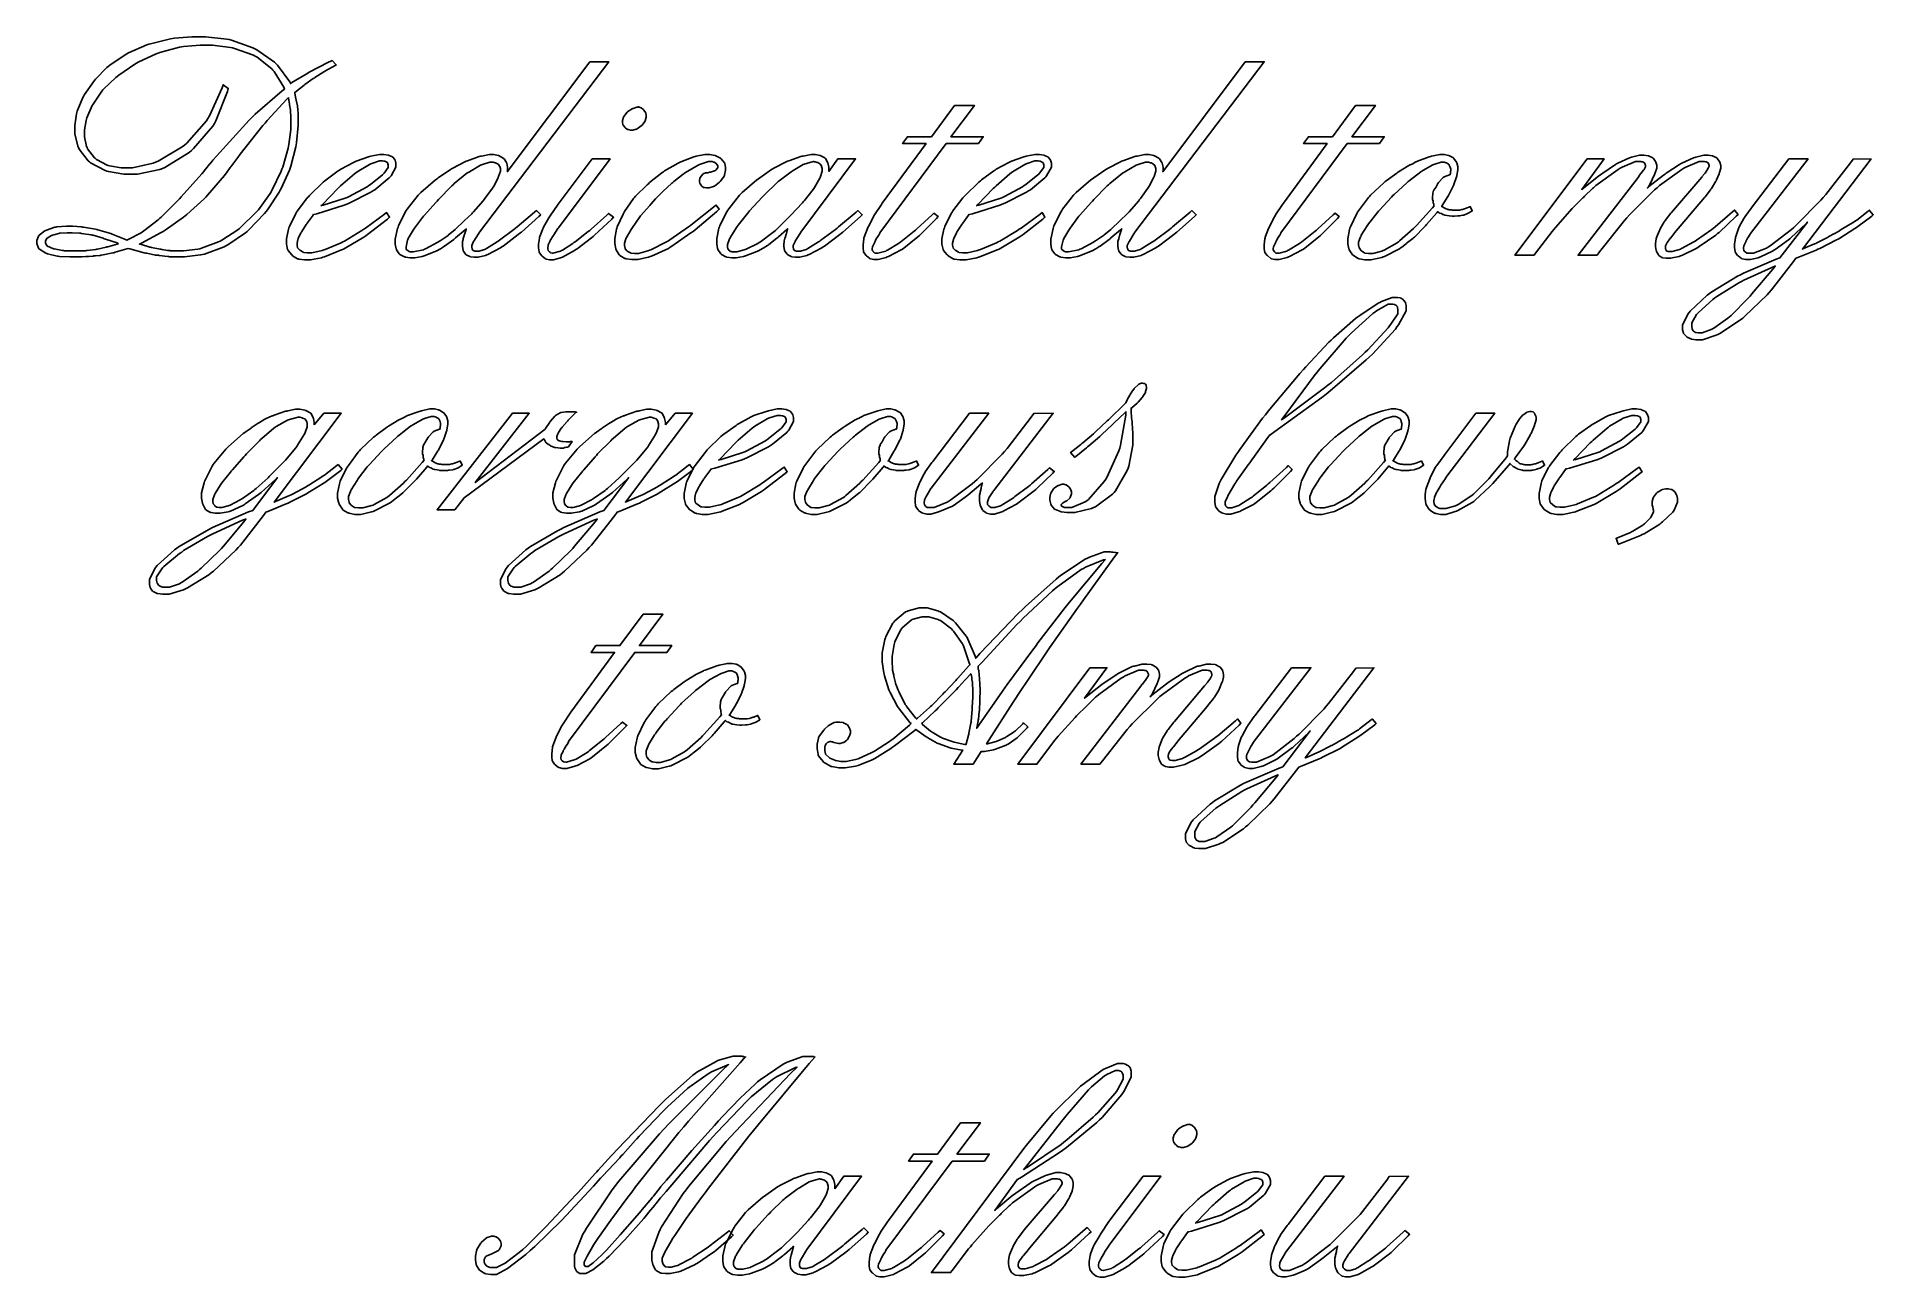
# Model space of a CAD drawing. Extents: x 3.03 to 5.34, y 7.46 to 9.01.
import ezdxf

# ---------------------------------------------------------------- set-up
doc = ezdxf.new("R2010")
doc.units = 0
doc.layers.get('0').update_dxf_attribs({"linetype": 'CONTINUOUS'})

msp = doc.modelspace()

# ---------------------------------------------------------------- linework, layer by layer
at = {"color": 0}
for points in [[(3.34987, 8.95514), (3.34987, 8.95469), (3.34864, 8.95708), (3.33311, 8.97819), (3.33122, 8.98008), (3.32937, 8.98188), (3.30746, 8.99707), (3.30496, 8.99832), (3.30246, 8.99957), (3.2755, 9.00939), (3.27262, 9.01004), (3.26958, 9.01069), (3.24289, 9.01372), (3.234, 9.01372), (3.22586, 9.01372), (3.20404, 9.01172), (3.20144, 9.01133), (3.19883, 9.0109), (3.17389, 9.00493), (3.1715, 9.00418), (3.169, 9.00336), (3.14606, 8.99338), (3.14393, 8.99224), (3.14187, 8.99104), (3.1225, 8.97786), (3.12071, 8.9764), (3.11903, 8.97504), (3.1046, 8.96039), (3.10335, 8.95882), (3.102, 8.95725), (3.09076, 8.94097), (3.0899, 8.93929), (3.08886, 8.93756), (3.08165, 8.92014), (3.08122, 8.91846), (3.08078, 8.91672), (3.07861, 8.9024), (3.07861, 8.89763), (3.07861, 8.89182), (3.08251, 8.87608), (3.08339, 8.8744), (3.0841, 8.87261), (3.09549, 8.85786), (3.09706, 8.85661), (3.09853, 8.85525), (3.11664, 8.84549), (3.11876, 8.84489), (3.12082, 8.84424), (3.1404, 8.84119), (3.14697, 8.84119), (3.15739, 8.84119), (3.18528, 8.8469), (3.18864, 8.84814), (3.19185, 8.84939), (3.22222, 8.86822), (3.2251, 8.87071), (3.22792, 8.8731), (3.25196, 8.90147), (3.25396, 8.90479), (3.25581, 8.90799), (3.27029, 8.94472), (3.27132, 8.94883), (3.26503, 8.9534), (3.26389, 8.94943), (3.24799, 8.91417), (3.24593, 8.91108), (3.24388, 8.90793), (3.21924, 8.88004), (3.21642, 8.87765), (3.21349, 8.87528), (3.18332, 8.85742), (3.18018, 8.85618), (3.17708, 8.85493), (3.15104, 8.84901), (3.14242, 8.84901), (3.13699, 8.84901), (3.12229, 8.85151), (3.12071, 8.85206), (3.11914, 8.85243), (3.1059, 8.85969), (3.10487, 8.86074), (3.10363, 8.86165), (3.09467, 8.87304), (3.09403, 8.8744), (3.09343, 8.87565), (3.09076, 8.88807), (3.09076, 8.89219), (3.09076, 8.89671), (3.09293, 8.90864), (3.09338, 8.91021), (3.09375, 8.91178), (3.10058, 8.92731), (3.10161, 8.92888), (3.10243, 8.93033), (3.11274, 8.94542), (3.11399, 8.94689), (3.11524, 8.94829), (3.13021, 8.96246), (3.132, 8.96382), (3.13385, 8.96539), (3.15392, 8.97928), (3.15608, 8.98053), (3.15815, 8.98178), (3.18083, 8.99208), (3.18321, 8.99289), (3.1856, 8.99376), (3.21024, 9.00049), (3.21272, 9.00092), (3.21522, 9.00131), (3.23611, 9.00331), (3.24311, 9.00331), (3.25151, 9.00331), (3.27414, 9.00028), (3.27675, 8.99963), (3.27935, 8.99903), (3.30322, 8.99035), (3.30539, 8.98921), (3.30751, 8.98796), (3.32596, 8.97347), (3.32753, 8.97185), (3.329, 8.97006), (3.34115, 8.95019), (3.34207, 8.94797), (3.33892, 8.94581), (3.30501, 8.91635), (3.30126, 8.9126), (3.29753, 8.90886), (3.25657, 8.86387), (3.25222, 8.85856), (3.25157, 8.85775), (3.24593, 8.85092), (3.2455, 8.85032), (3.24511, 8.84967), (3.24126, 8.84521), (3.24094, 8.84489), (3.23813, 8.84158), (3.2124, 8.81244), (3.21012, 8.80994), (3.20785, 8.80746), (3.18707, 8.787), (3.18517, 8.78543), (3.18332, 8.78375), (3.16558, 8.76975), (3.1639, 8.76872), (3.16217, 8.76758), (3.14551, 8.75896), (3.14393, 8.75831), (3.14219, 8.75906), (3.12554, 8.76568), (3.12397, 8.76633), (3.12244, 8.76682), (3.10764, 8.77132), (3.10618, 8.77175), (3.10449, 8.77203), (3.08968, 8.77436), (3.08838, 8.77458), (3.08692, 8.77479), (3.07611, 8.77587), (3.07254, 8.77587), (3.06814, 8.77587), (3.05621, 8.77479), (3.05496, 8.77458), (3.05371, 8.77436), (3.04297, 8.77083), (3.04215, 8.77046), (3.04113, 8.76992), (3.03386, 8.76437), (3.03347, 8.76372), (3.03304, 8.76313), (3.03088, 8.75776), (3.03088, 8.75592), (3.03088, 8.75379), (3.03321, 8.7481), (3.03369, 8.74744), (3.03424, 8.74685), (3.04237, 8.74175), (3.04346, 8.74138), (3.04449, 8.74094), (3.05653, 8.73813), (3.058, 8.7379), (3.05935, 8.73768), (3.07264, 8.73703), (3.0771, 8.73703), (3.07915, 8.73703), (3.08376, 8.73703), (3.08535, 8.73703), (3.08751, 8.73703), (3.09239, 8.73747), (3.09403, 8.73747), (3.09614, 8.73747), (3.10172, 8.73822), (3.10249, 8.73833), (3.10465, 8.73833), (3.11046, 8.7391), (3.11117, 8.73921), (3.11242, 8.73942), (3.12642, 8.74208), (3.12788, 8.74246), (3.12935, 8.74289), (3.1441, 8.7474), (3.14567, 8.74789), (3.14768, 8.74729), (3.16569, 8.74246), (3.16737, 8.74203), (3.16894, 8.74164), (3.17996, 8.73921), (3.18365, 8.73921), (3.18468, 8.73899), (3.19542, 8.73757), (3.19646, 8.73747), (3.19749, 8.73736), (3.20578, 8.73703), (3.20861, 8.73703), (3.21625, 8.73703), (3.23671, 8.73953), (3.23921, 8.74007), (3.24169, 8.74056), (3.26611, 8.74968), (3.2685, 8.75092), (3.27078, 8.75217), (3.29292, 8.76731), (3.29497, 8.76915), (3.2971, 8.77094), (3.31694, 8.79172), (3.31885, 8.79411), (3.32047, 8.79617), (3.33539, 8.81853), (3.33664, 8.82081), (3.33789, 8.82308), (3.34836, 8.84619), (3.34924, 8.84858), (3.35004, 8.85097), (3.35618, 8.8756), (3.35661, 8.8781), (3.35704, 8.88058), (3.35921, 8.90218), (3.35921, 8.90935), (3.35921, 8.91347), (3.35921, 8.91758), (3.35921, 8.91868), (3.35878, 8.92111), (3.35878, 8.92193), (3.35878, 8.92296), (3.35835, 8.92529), (3.35835, 8.92606), (3.35824, 8.92676), (3.35682, 8.93403), (3.35661, 8.93474), (3.35639, 8.93544), (3.35499, 8.94303), (3.35487, 8.94385), (3.3666, 8.95296), (3.36751, 8.95372), (3.37799, 8.9611), (3.37918, 8.96186), (3.38021, 8.96257), (3.39128, 8.96946), (3.39242, 8.97011), (3.39356, 8.97071), (3.40571, 8.97765), (3.40696, 8.97835), (3.40196, 8.98378), (3.40022, 8.98292), (3.39746, 8.98156), (3.37321, 8.96907), (3.37115, 8.96793), (3.36908, 8.96669), (3.35135, 8.95606), (3.34987, 8.95514)], [(3.72532, 8.98226), (3.62181, 8.84403), (3.62181, 8.84403), (3.62213, 8.84478), (3.62224, 8.84489), (3.62224, 8.84532), (3.62224, 8.84619), (3.62224, 8.84728), (3.62224, 8.84814), (3.62224, 8.84993), (3.62115, 8.85476), (3.62093, 8.85531), (3.62071, 8.85579), (3.61768, 8.86029), (3.61724, 8.86074), (3.61681, 8.86111), (3.6116, 8.86421), (3.61094, 8.86442), (3.61035, 8.86464), (3.60493, 8.86572), (3.60314, 8.86572), (3.59939, 8.86572), (3.58951, 8.86387), (3.58817, 8.86356), (3.58669, 8.86317), (3.57172, 8.85792), (3.57015, 8.85726), (3.56863, 8.85656), (3.55339, 8.84858), (3.55192, 8.84771), (3.55035, 8.84679), (3.53515, 8.83649), (3.53369, 8.83535), (3.53157, 8.83376), (3.51324, 8.81788), (3.51156, 8.81625), (3.50988, 8.81456), (3.49604, 8.79715), (3.49485, 8.79542), (3.4936, 8.79351), (3.48514, 8.77626), (3.48465, 8.77458), (3.484, 8.77289), (3.48118, 8.75956), (3.48118, 8.75504), (3.48118, 8.75299), (3.48226, 8.7474), (3.48247, 8.74681), (3.48269, 8.74615), (3.48611, 8.74089), (3.4866, 8.7405), (3.48703, 8.74007), (3.49268, 8.73725), (3.49333, 8.73703), (3.49393, 8.73687), (3.49994, 8.73594), (3.50201, 8.73594), (3.50553, 8.73594), (3.51486, 8.73753), (3.51611, 8.7379), (3.51736, 8.73833), (3.53125, 8.74393), (3.53282, 8.74462), (3.53326, 8.74485), (3.53694, 8.74685), (3.53737, 8.74701), (3.53782, 8.74724), (3.5415, 8.74983), (3.54194, 8.75006), (3.54308, 8.75076), (3.55447, 8.75911), (3.55561, 8.76004), (3.55675, 8.76096), (3.5689, 8.77126), (3.57015, 8.7724), (3.56999, 8.7716), (3.56799, 8.76514), (3.56776, 8.7646), (3.56754, 8.76394), (3.56646, 8.76036), (3.56646, 8.75917), (3.56635, 8.75885), (3.5656, 8.75635), (3.5656, 8.75549), (3.5656, 8.75461), (3.5656, 8.75265), (3.5656, 8.75201), (3.5656, 8.75028), (3.56625, 8.74556), (3.56646, 8.74507), (3.56668, 8.74451), (3.5695, 8.7404), (3.56993, 8.74007), (3.57032, 8.73975), (3.57465, 8.73757), (3.57514, 8.73747), (3.57557, 8.73725), (3.58029, 8.7366), (3.58187, 8.7366), (3.58539, 8.7366), (3.59451, 8.7391), (3.59597, 8.73964), (3.59733, 8.74018), (3.61307, 8.74849), (3.61486, 8.74963), (3.6166, 8.75076), (3.63558, 8.76508), (3.63764, 8.76676), (3.6396, 8.76839), (3.66151, 8.78771), (3.6639, 8.78999), (3.65847, 8.79542), (3.65608, 8.79329), (3.63417, 8.77485), (3.63222, 8.77328), (3.63015, 8.77171), (3.61208, 8.75819), (3.61051, 8.757), (3.60889, 8.75586), (3.59549, 8.74756), (3.59446, 8.74701), (3.59332, 8.74653), (3.58632, 8.74419), (3.58404, 8.74419), (3.58317, 8.74419), (3.58078, 8.74451), (3.58057, 8.74462), (3.58008, 8.74462), (3.57872, 8.74539), (3.57861, 8.7455), (3.5785, 8.74561), (3.57775, 8.74669), (3.57775, 8.74701), (3.57764, 8.74724), (3.57731, 8.74935), (3.57731, 8.75006), (3.57731, 8.75163), (3.57904, 8.75558), (3.57949, 8.75635), (3.57986, 8.75706), (3.58561, 8.76628), (3.58643, 8.76742), (3.58686, 8.76828), (3.74918, 8.98226), (3.72532, 8.98226)], [(4.54844, 8.98226), (4.44493, 8.84403), (4.44493, 8.84403), (4.44526, 8.84478), (4.44536, 8.84489), (4.44536, 8.84532), (4.44536, 8.84619), (4.44536, 8.84728), (4.44536, 8.84814), (4.44536, 8.84993), (4.44428, 8.85476), (4.44407, 8.85531), (4.44385, 8.85579), (4.44081, 8.86029), (4.44038, 8.86074), (4.43994, 8.86111), (4.43474, 8.86421), (4.43408, 8.86442), (4.43349, 8.86464), (4.42806, 8.86572), (4.42626, 8.86572), (4.42253, 8.86572), (4.41265, 8.86387), (4.41129, 8.86356), (4.40983, 8.86317), (4.39486, 8.85792), (4.39328, 8.85726), (4.39176, 8.85656), (4.37651, 8.84858), (4.37506, 8.84771), (4.37349, 8.84679), (4.35829, 8.83649), (4.35682, 8.83535), (4.35471, 8.83376), (4.33637, 8.81788), (4.33469, 8.81625), (4.33301, 8.81456), (4.31917, 8.79715), (4.31799, 8.79542), (4.31674, 8.79351), (4.30826, 8.77626), (4.30778, 8.77458), (4.30713, 8.77289), (4.30431, 8.75956), (4.30431, 8.75504), (4.30431, 8.75299), (4.30539, 8.7474), (4.30561, 8.74681), (4.30583, 8.74615), (4.30925, 8.74089), (4.30974, 8.7405), (4.31017, 8.74007), (4.31581, 8.73725), (4.31646, 8.73703), (4.31706, 8.73687), (4.32308, 8.73594), (4.32514, 8.73594), (4.32867, 8.73594), (4.338, 8.73753), (4.33925, 8.7379), (4.3405, 8.73833), (4.35439, 8.74393), (4.35596, 8.74462), (4.35639, 8.74485), (4.36008, 8.74685), (4.36051, 8.74701), (4.36094, 8.74724), (4.36464, 8.74983), (4.36507, 8.75006), (4.36621, 8.75076), (4.37761, 8.75911), (4.37875, 8.76004), (4.37989, 8.76096), (4.39204, 8.77126), (4.39328, 8.7724), (4.39312, 8.7716), (4.39111, 8.76514), (4.3909, 8.7646), (4.39068, 8.76394), (4.3896, 8.76036), (4.3896, 8.75917), (4.38949, 8.75885), (4.38872, 8.75635), (4.38872, 8.75549), (4.38872, 8.75461), (4.38872, 8.75265), (4.38872, 8.75201), (4.38872, 8.75028), (4.38938, 8.74556), (4.3896, 8.74507), (4.38981, 8.74451), (4.39264, 8.7404), (4.39307, 8.74007), (4.39344, 8.73975), (4.39779, 8.73757), (4.39828, 8.73747), (4.39871, 8.73725), (4.40343, 8.7366), (4.405, 8.7366), (4.40853, 8.7366), (4.41764, 8.7391), (4.41911, 8.73964), (4.42046, 8.74018), (4.43619, 8.74849), (4.43799, 8.74963), (4.43972, 8.75076), (4.45871, 8.76508), (4.46078, 8.76676), (4.46272, 8.76839), (4.48465, 8.78771), (4.48703, 8.78999), (4.48161, 8.79542), (4.47922, 8.79329), (4.45731, 8.77485), (4.45535, 8.77328), (4.45329, 8.77171), (4.43522, 8.75819), (4.43365, 8.757), (4.43201, 8.75586), (4.41862, 8.74756), (4.41758, 8.74701), (4.41644, 8.74653), (4.40944, 8.74419), (4.40717, 8.74419), (4.40631, 8.74419), (4.40392, 8.74451), (4.40369, 8.74462), (4.40321, 8.74462), (4.40186, 8.74539), (4.40175, 8.7455), (4.40164, 8.74561), (4.40088, 8.74669), (4.40088, 8.74701), (4.40076, 8.74724), (4.40044, 8.74935), (4.40044, 8.75006), (4.40044, 8.75163), (4.40218, 8.75558), (4.40261, 8.75635), (4.403, 8.75706), (4.40875, 8.76628), (4.40956, 8.76742), (4.41, 8.76828), (4.57232, 8.98226), (4.54844, 8.98226)], [(3.34706, 8.93756), (3.34706, 8.93733), (3.34717, 8.93658), (3.34825, 8.92953), (3.34836, 8.92888), (3.34847, 8.92828), (3.34939, 8.92165), (3.34944, 8.92106), (3.34944, 8.91894), (3.34987, 8.91422), (3.34987, 8.9126), (3.34987, 8.90392), (3.34987, 8.89697), (3.3475, 8.87853), (3.34706, 8.87614), (3.34663, 8.87375), (3.33974, 8.84972), (3.33882, 8.84728), (3.33783, 8.84478), (3.32661, 8.82124), (3.32536, 8.81907), (3.324, 8.81689), (3.30925, 8.79639), (3.30757, 8.79454), (3.30578, 8.79249), (3.28733, 8.77442), (3.28543, 8.77285), (3.28358, 8.77132), (3.2634, 8.75808), (3.26133, 8.757), (3.25928, 8.75597), (3.23768, 8.74799), (3.23551, 8.74744), (3.23335, 8.74696), (3.21511, 8.74462), (3.20904, 8.74462), (3.20632, 8.74462), (3.199, 8.74496), (3.19819, 8.74507), (3.19536, 8.74507), (3.18782, 8.74658), (3.1869, 8.74681), (3.18587, 8.74685), (3.17507, 8.74886), (3.17389, 8.74918), (3.17275, 8.7494), (3.16103, 8.75293), (3.15978, 8.75331), (3.16237, 8.75444), (3.18733, 8.76768), (3.18972, 8.76915), (3.19211, 8.77061), (3.21511, 8.78694), (3.21729, 8.78868), (3.21946, 8.79036), (3.241, 8.81006), (3.24311, 8.81233), (3.24517, 8.81456), (3.26671, 8.83951), (3.26893, 8.84229), (3.26921, 8.84272), (3.27399, 8.8495), (3.27458, 8.85032), (3.28347, 8.86203), (3.28646, 8.86604), (3.31483, 8.90207), (3.31754, 8.90522), (3.32015, 8.90831), (3.34478, 8.93528), (3.34706, 8.93756)], [(3.78629, 8.92563), (3.78629, 8.92518), (3.78456, 8.92518), (3.77983, 8.92367), (3.77935, 8.92344), (3.77869, 8.92324), (3.77317, 8.91976), (3.77262, 8.91932), (3.77214, 8.91878), (3.76828, 8.91357), (3.76807, 8.91303), (3.76774, 8.91254), (3.76633, 8.90836), (3.76633, 8.90696), (3.76633, 8.90597), (3.76699, 8.90338), (3.76719, 8.90306), (3.76731, 8.90278), (3.76947, 8.90001), (3.76981, 8.89979), (3.77001, 8.89947), (3.77274, 8.89729), (3.77306, 8.89719), (3.77339, 8.89703), (3.77653, 8.89654), (3.77761, 8.89654), (3.77929, 8.89654), (3.78369, 8.89746), (3.78435, 8.89763), (3.78483, 8.89785), (3.7901, 8.90169), (3.79064, 8.90218), (3.79101, 8.90261), (3.79454, 8.90712), (3.79476, 8.90761), (3.79497, 8.90815), (3.79628, 8.91249), (3.79628, 8.9139), (3.79628, 8.91493), (3.79568, 8.91775), (3.79563, 8.91803), (3.79542, 8.91835), (3.79324, 8.9216), (3.79303, 8.92193), (3.79281, 8.9221), (3.79036, 8.9241), (3.79021, 8.92432), (3.78988, 8.92443), (3.78662, 8.92551), (3.78629, 8.92563)], [(4.18343, 8.92736), (4.15435, 8.88807), (4.12418, 8.88807), (4.11811, 8.87939), (4.14763, 8.87939), (4.09272, 8.80453), (4.09169, 8.80317), (4.08301, 8.78993), (4.08231, 8.78868), (4.08154, 8.78743), (4.07525, 8.77528), (4.07471, 8.77414), (4.07411, 8.77289), (4.06993, 8.76193), (4.06972, 8.7609), (4.06956, 8.75988), (4.06863, 8.75222), (4.06863, 8.74963), (4.06863, 8.74804), (4.06912, 8.74376), (4.06928, 8.74333), (4.0695, 8.74283), (4.07232, 8.73899), (4.07275, 8.73876), (4.07308, 8.73833), (4.07688, 8.73529), (4.07731, 8.73508), (4.07775, 8.73486), (4.08214, 8.73378), (4.08361, 8.73378), (4.08746, 8.73378), (4.09754, 8.73643), (4.09901, 8.73703), (4.10042, 8.73757), (4.11632, 8.74588), (4.11811, 8.74701), (4.11974, 8.74821), (4.13747, 8.76247), (4.13938, 8.76417), (4.14111, 8.76585), (4.16086, 8.78554), (4.16303, 8.78782), (4.15761, 8.79194), (4.15543, 8.78999), (4.13601, 8.7724), (4.13439, 8.77089), (4.1326, 8.76932), (4.1161, 8.75608), (4.11464, 8.75504), (4.11301, 8.7539), (4.09928, 8.74556), (4.09814, 8.74507), (4.097, 8.74442), (4.08729, 8.74181), (4.08729, 8.74181), (4.08649, 8.74181), (4.08421, 8.74197), (4.08404, 8.74203), (4.0835, 8.74203), (4.08197, 8.74311), (4.08187, 8.74333), (4.08165, 8.74343), (4.08057, 8.74468), (4.08057, 8.74507), (4.08046, 8.74517), (4.08014, 8.74658), (4.08014, 8.74701), (4.08014, 8.74701), (4.08046, 8.75006), (4.08057, 8.75049), (4.08068, 8.75082), (4.08285, 8.75493), (4.08317, 8.75549), (4.08317, 8.75608), (4.0841, 8.75765), (4.08425, 8.75786), (4.08436, 8.75808), (4.08578, 8.76101), (4.08599, 8.76133), (4.08621, 8.7615), (4.08794, 8.76394), (4.08817, 8.76417), (4.08826, 8.76437), (4.08951, 8.76714), (4.08968, 8.76742), (4.17301, 8.87939), (4.21338, 8.87939), (4.21946, 8.88807), (4.17888, 8.88807), (4.20839, 8.92736), (4.18343, 8.92736)], [(4.68707, 8.92736), (4.65799, 8.88807), (4.62782, 8.88807), (4.62175, 8.87939), (4.65126, 8.87939), (4.59636, 8.80453), (4.59532, 8.80317), (4.58664, 8.78993), (4.58594, 8.78868), (4.58518, 8.78743), (4.57889, 8.77528), (4.57835, 8.77414), (4.57775, 8.77289), (4.57357, 8.76193), (4.57335, 8.7609), (4.57319, 8.75988), (4.57226, 8.75222), (4.57226, 8.74963), (4.57226, 8.74804), (4.57275, 8.74376), (4.57292, 8.74333), (4.57314, 8.74283), (4.57596, 8.73899), (4.57639, 8.73876), (4.57671, 8.73833), (4.58051, 8.73529), (4.58094, 8.73508), (4.58138, 8.73486), (4.58578, 8.73378), (4.58724, 8.73378), (4.5911, 8.73378), (4.60118, 8.73643), (4.60265, 8.73703), (4.60406, 8.73757), (4.61996, 8.74588), (4.62175, 8.74701), (4.62337, 8.74821), (4.64111, 8.76247), (4.64301, 8.76417), (4.64475, 8.76585), (4.6645, 8.78554), (4.66667, 8.78782), (4.66124, 8.79194), (4.65907, 8.78999), (4.63965, 8.7724), (4.63803, 8.77089), (4.63624, 8.76932), (4.61974, 8.75608), (4.61828, 8.75504), (4.61664, 8.7539), (4.60292, 8.74556), (4.60178, 8.74507), (4.60064, 8.74442), (4.59093, 8.74181), (4.59093, 8.74181), (4.59011, 8.74181), (4.58783, 8.74197), (4.58768, 8.74203), (4.58713, 8.74203), (4.58561, 8.74311), (4.5855, 8.74333), (4.58529, 8.74343), (4.58421, 8.74468), (4.58421, 8.74507), (4.5841, 8.74517), (4.58376, 8.74658), (4.58376, 8.74701), (4.58376, 8.74701), (4.5841, 8.75006), (4.58421, 8.75049), (4.58431, 8.75082), (4.58649, 8.75493), (4.58681, 8.75549), (4.58681, 8.75608), (4.58772, 8.75765), (4.58789, 8.75786), (4.588, 8.75808), (4.58942, 8.76101), (4.58963, 8.76133), (4.58985, 8.7615), (4.59158, 8.76394), (4.59179, 8.76417), (4.5919, 8.76437), (4.59315, 8.76714), (4.59332, 8.76742), (4.67665, 8.87939), (4.71701, 8.87939), (4.7231, 8.88807), (4.68251, 8.88807), (4.71203, 8.92736), (4.68707, 8.92736)], [(3.37864, 8.79085), (3.37907, 8.79042), (3.38282, 8.79135), (3.41715, 8.80197), (3.42031, 8.80322), (3.42333, 8.80447), (3.45057, 8.81836), (3.45307, 8.81993), (3.45551, 8.8215), (3.47353, 8.83632), (3.47478, 8.83772), (3.47592, 8.83908), (3.48193, 8.84999), (3.48193, 8.85357), (3.48193, 8.85493), (3.48085, 8.85856), (3.48062, 8.859), (3.48042, 8.85932), (3.47808, 8.86242), (3.47781, 8.86268), (3.47749, 8.8629), (3.47331, 8.86464), (3.47282, 8.86486), (3.47228, 8.86496), (3.46696, 8.86572), (3.46522, 8.86572), (3.46115, 8.86572), (3.45042, 8.86356), (3.44894, 8.86313), (3.44749, 8.86274), (3.43197, 8.85732), (3.43028, 8.85661), (3.4286, 8.85585), (3.41276, 8.84722), (3.41118, 8.84619), (3.40961, 8.84517), (3.39421, 8.83399), (3.39274, 8.83274), (3.39068, 8.83111), (3.37354, 8.81446), (3.37213, 8.81278), (3.37067, 8.81114), (3.35818, 8.79482), (3.35715, 8.79324), (3.35607, 8.79161), (3.3481, 8.77528), (3.3476, 8.77371), (3.34706, 8.77214), (3.34457, 8.75965), (3.34457, 8.75549), (3.34457, 8.7531), (3.34597, 8.74653), (3.34631, 8.74593), (3.34663, 8.74528), (3.35107, 8.73964), (3.35172, 8.73921), (3.35221, 8.73867), (3.3584, 8.73486), (3.3591, 8.73465), (3.35986, 8.73443), (3.36708, 8.73335), (3.36951, 8.73335), (3.37472, 8.73335), (3.3884, 8.736), (3.39035, 8.7366), (3.39219, 8.73725), (3.41379, 8.74588), (3.41618, 8.74701), (3.41835, 8.74821), (3.44146, 8.76204), (3.44396, 8.76372), (3.44635, 8.7654), (3.47131, 8.78467), (3.4739, 8.78694), (3.47021, 8.79281), (3.46772, 8.79085), (3.44385, 8.77344), (3.44157, 8.77197), (3.43929, 8.77046), (3.41737, 8.75706), (3.41531, 8.75592), (3.41303, 8.75478), (3.39296, 8.74642), (3.39122, 8.74593), (3.38932, 8.74528), (3.37642, 8.74246), (3.37213, 8.74246), (3.37056, 8.74246), (3.36626, 8.74278), (3.36583, 8.74289), (3.3654, 8.743), (3.36193, 8.74517), (3.36171, 8.7455), (3.36128, 8.74571), (3.35878, 8.74799), (3.35867, 8.74832), (3.35846, 8.74864), (3.35781, 8.75185), (3.35781, 8.75287), (3.35781, 8.75456), (3.35889, 8.75896), (3.3591, 8.7596), (3.35932, 8.76019), (3.36274, 8.76747), (3.36322, 8.76828), (3.36367, 8.76915), (3.36936, 8.77778), (3.36996, 8.77869), (3.37061, 8.77951), (3.37782, 8.78971), (3.37864, 8.79085)], [(3.38775, 8.80171), (3.38818, 8.80126), (3.39008, 8.80344), (3.40886, 8.82314), (3.41075, 8.82493), (3.41249, 8.82661), (3.4299, 8.84147), (3.43158, 8.84272), (3.43321, 8.84397), (3.44879, 8.8534), (3.45025, 8.854), (3.45161, 8.85465), (3.46115, 8.85769), (3.46436, 8.85769), (3.46522, 8.85769), (3.46718, 8.85726), (3.46783, 8.85726), (3.46799, 8.85721), (3.47043, 8.85628), (3.47065, 8.85618), (3.47076, 8.85607), (3.47185, 8.85465), (3.47194, 8.85444), (3.47194, 8.85389), (3.47239, 8.85271), (3.47239, 8.85226), (3.47239, 8.8495), (3.46712, 8.84224), (3.4661, 8.84119), (3.46506, 8.84017), (3.44993, 8.82801), (3.44786, 8.82667), (3.44575, 8.82531), (3.42312, 8.81299), (3.42074, 8.8119), (3.41824, 8.81088), (3.39079, 8.80231), (3.38775, 8.80171)], [(3.72857, 8.86029), (3.6869, 8.80496), (3.68565, 8.80328), (3.67578, 8.78863), (3.67497, 8.78737), (3.6741, 8.78603), (3.66737, 8.77431), (3.66694, 8.77328), (3.66644, 8.77225), (3.6626, 8.76269), (3.66238, 8.76178), (3.66217, 8.76079), (3.66108, 8.7531), (3.66108, 8.75049), (3.66108, 8.74858), (3.66174, 8.74343), (3.66194, 8.74289), (3.66217, 8.7424), (3.66499, 8.73856), (3.66542, 8.73833), (3.66569, 8.7379), (3.66986, 8.73486), (3.67042, 8.73465), (3.67079, 8.73443), (3.67503, 8.73335), (3.67649, 8.73335), (3.67985, 8.73335), (3.68858, 8.73583), (3.68994, 8.73639), (3.69119, 8.73687), (3.70606, 8.74522), (3.70774, 8.74636), (3.70942, 8.7474), (3.72743, 8.76124), (3.72944, 8.76286), (3.73128, 8.76454), (3.75288, 8.78467), (3.75526, 8.78694), (3.74897, 8.79172), (3.74681, 8.78961), (3.72706, 8.77192), (3.72532, 8.77046), (3.72342, 8.76888), (3.70703, 8.75608), (3.70557, 8.75504), (3.70404, 8.7539), (3.69097, 8.74556), (3.68994, 8.74507), (3.68881, 8.74451), (3.6791, 8.74203), (3.6791, 8.74203), (3.67833, 8.74203), (3.67626, 8.74235), (3.67606, 8.74246), (3.67589, 8.74257), (3.67464, 8.74365), (3.67453, 8.74376), (3.67432, 8.74388), (3.67324, 8.74511), (3.67324, 8.7455), (3.67312, 8.74571), (3.67279, 8.74735), (3.67279, 8.74789), (3.67279, 8.74892), (3.67312, 8.75163), (3.67324, 8.75201), (3.67333, 8.75233), (3.67535, 8.75651), (3.67562, 8.757), (3.67583, 8.75754), (3.67953, 8.76357), (3.67996, 8.76417), (3.68033, 8.76481), (3.68544, 8.77268), (3.68604, 8.77371), (3.75092, 8.86029), (3.72857, 8.86029)], [(3.88351, 8.80236), (3.88351, 8.80192), (3.88069, 8.79953), (3.85433, 8.7786), (3.85183, 8.77675), (3.84933, 8.77485), (3.82611, 8.75879), (3.82406, 8.75743), (3.82172, 8.75608), (3.80186, 8.7461), (3.80018, 8.7455), (3.79844, 8.74474), (3.78674, 8.74138), (3.78282, 8.74138), (3.78136, 8.74138), (3.7774, 8.74186), (3.77696, 8.74203), (3.77653, 8.74214), (3.77306, 8.74397), (3.77285, 8.74419), (3.7724, 8.74442), (3.76992, 8.74707), (3.76981, 8.74744), (3.76964, 8.74778), (3.76915, 8.75131), (3.76915, 8.75244), (3.76915, 8.75456), (3.77067, 8.76004), (3.77111, 8.7609), (3.77154, 8.76172), (3.7774, 8.7716), (3.77826, 8.77285), (3.77886, 8.77399), (3.78722, 8.78614), (3.78825, 8.78737), (3.78928, 8.78863), (3.80067, 8.80186), (3.80192, 8.80322), (3.80246, 8.80388), (3.808, 8.81017), (3.80865, 8.81082), (3.81603, 8.81819), (3.81717, 8.81922), (3.82856, 8.82975), (3.82969, 8.83078), (3.83089, 8.83182), (3.84278, 8.84119), (3.84403, 8.84207), (3.84576, 8.84332), (3.86165, 8.85254), (3.86312, 8.85314), (3.86458, 8.85379), (3.87468, 8.85704), (3.8781, 8.85704), (3.8789, 8.85704), (3.88113, 8.85628), (3.88135, 8.85618), (3.88157, 8.85607), (3.88374, 8.85499), (3.88396, 8.85488), (3.88411, 8.85465), (3.88536, 8.85292), (3.88547, 8.85271), (3.88558, 8.85254), (3.88633, 8.85092), (3.88633, 8.85032), (3.88633, 8.84928), (3.8839, 8.8464), (3.88351, 8.84619), (3.88308, 8.84586), (3.87679, 8.84369), (3.87592, 8.84358), (3.8756, 8.84347), (3.87369, 8.84272), (3.8731, 8.84272), (3.87256, 8.84272), (3.87131, 8.84272), (3.87093, 8.84272), (3.87061, 8.84261), (3.86789, 8.84142), (3.86768, 8.84119), (3.86746, 8.84099), (3.86561, 8.83882), (3.8655, 8.8386), (3.86529, 8.83837), (3.86367, 8.83599), (3.86356, 8.83578), (3.86344, 8.83556), (3.86312, 8.83344), (3.86312, 8.83274), (3.86312, 8.83182), (3.86376, 8.82926), (3.86399, 8.82904), (3.8641, 8.82872), (3.86572, 8.82639), (3.86594, 8.82622), (3.86615, 8.82601), (3.86828, 8.82449), (3.86897, 8.82449), (3.86925, 8.82437), (3.87213, 8.82406), (3.8731, 8.82406), (3.87517, 8.82406), (3.88075, 8.82547), (3.88135, 8.82579), (3.882, 8.82607), (3.88829, 8.831), (3.88894, 8.83165), (3.88954, 8.83225), (3.89404, 8.83876), (3.89437, 8.83946), (3.89453, 8.84011), (3.89589, 8.84614), (3.89589, 8.84814), (3.89589, 8.84983), (3.89481, 8.85433), (3.89458, 8.85488), (3.89442, 8.85542), (3.89057, 8.86029), (3.89003, 8.86074), (3.88954, 8.86111), (3.88368, 8.86421), (3.88308, 8.86442), (3.88232, 8.86464), (3.87603, 8.86572), (3.87397, 8.86572), (3.8699, 8.86572), (3.85915, 8.86356), (3.85769, 8.86313), (3.85622, 8.86274), (3.8399, 8.85656), (3.83817, 8.85574), (3.83637, 8.85488), (3.81939, 8.84506), (3.81776, 8.84403), (3.81608, 8.84289), (3.80051, 8.8304), (3.7991, 8.82904), (3.79742, 8.82769), (3.78276, 8.81337), (3.78153, 8.8119), (3.78017, 8.81039), (3.7691, 8.79406), (3.76828, 8.79238), (3.76725, 8.79075), (3.75982, 8.77474), (3.75939, 8.77328), (3.759, 8.77181), (3.757, 8.76025), (3.757, 8.75635), (3.757, 8.75396), (3.75808, 8.7474), (3.75831, 8.74681), (3.75851, 8.74604), (3.76221, 8.73975), (3.76286, 8.73921), (3.76324, 8.73876), (3.76942, 8.73529), (3.77024, 8.73508), (3.771, 8.73486), (3.77821, 8.73378), (3.78065, 8.73378), (3.78575, 8.73378), (3.79921, 8.73687), (3.80106, 8.73747), (3.80296, 8.73813), (3.82406, 8.74783), (3.82644, 8.74918), (3.82861, 8.75054), (3.85249, 8.76719), (3.85508, 8.76915), (3.85769, 8.77111), (3.88514, 8.79428), (3.88807, 8.79693), (3.88351, 8.80236)], [(4.02544, 8.84446), (4.02544, 8.84814), (4.02544, 8.85004), (4.02436, 8.85519), (4.02414, 8.85574), (4.02399, 8.85622), (4.02132, 8.86074), (4.02089, 8.86117), (4.02046, 8.86143), (4.01568, 8.86421), (4.01503, 8.86442), (4.01443, 8.86464), (4.009, 8.86572), (4.00722, 8.86572), (4.00336, 8.86572), (3.99317, 8.86387), (3.99181, 8.86356), (3.99035, 8.86317), (3.97537, 8.85792), (3.97379, 8.85726), (3.97217, 8.85656), (3.9566, 8.84858), (3.95514, 8.84771), (3.95367, 8.84679), (3.93881, 8.83649), (3.93733, 8.83535), (3.93522, 8.83376), (3.91689, 8.81788), (3.91521, 8.81625), (3.91351, 8.81456), (3.90001, 8.79758), (3.89893, 8.79585), (3.89768, 8.79394), (3.88889, 8.77669), (3.88829, 8.77501), (3.88764, 8.77333), (3.88482, 8.76031), (3.88482, 8.75592), (3.88482, 8.75369), (3.8859, 8.74767), (3.88612, 8.74701), (3.88633, 8.74642), (3.88976, 8.74089), (3.89025, 8.7405), (3.89068, 8.74007), (3.89632, 8.73725), (3.89697, 8.73703), (3.89757, 8.73687), (3.9036, 8.73594), (3.90565, 8.73594), (3.90918, 8.73594), (3.91851, 8.73753), (3.91976, 8.7379), (3.92101, 8.73833), (3.93533, 8.74393), (3.9369, 8.74462), (3.93728, 8.74485), (3.94222, 8.74761), (3.94276, 8.74789), (3.94325, 8.74821), (3.94868, 8.75163), (3.94928, 8.75201), (3.95031, 8.75265), (3.96039, 8.76047), (3.96143, 8.76133), (3.96246, 8.76215), (3.97276, 8.77138), (3.97379, 8.7724), (3.97364, 8.77181), (3.97239, 8.76671), (3.97228, 8.76633), (3.97206, 8.76579), (3.97065, 8.76129), (3.97054, 8.7609), (3.97043, 8.76047), (3.96967, 8.75738), (3.96967, 8.75635), (3.96957, 8.75592), (3.96924, 8.75299), (3.96924, 8.75201), (3.96924, 8.75028), (3.96989, 8.74556), (3.97011, 8.74507), (3.97032, 8.74451), (3.97314, 8.7404), (3.97358, 8.74007), (3.97396, 8.73975), (3.97831, 8.73757), (3.97879, 8.73747), (3.97922, 8.73725), (3.98394, 8.7366), (3.98551, 8.7366), (3.98904, 8.7366), (3.99815, 8.7391), (3.99962, 8.73964), (4.00097, 8.74018), (4.01671, 8.74849), (4.0185, 8.74963), (4.02024, 8.75076), (4.03922, 8.76508), (4.04129, 8.76676), (4.04335, 8.76839), (4.06526, 8.78771), (4.06754, 8.78999), (4.06212, 8.79542), (4.05974, 8.79329), (4.03782, 8.77485), (4.03586, 8.77328), (4.03381, 8.77171), (4.01574, 8.75819), (4.01417, 8.757), (4.01253, 8.75586), (3.99914, 8.74756), (3.9981, 8.74701), (3.99696, 8.74653), (3.98996, 8.74419), (3.98768, 8.74419), (3.98682, 8.74419), (3.98443, 8.74451), (3.98421, 8.74462), (3.98372, 8.74462), (3.98236, 8.74539), (3.98226, 8.7455), (3.98215, 8.74561), (3.98139, 8.74669), (3.98139, 8.74701), (3.98128, 8.74724), (3.98096, 8.74935), (3.98096, 8.75006), (3.98096, 8.75163), (3.98269, 8.75558), (3.98313, 8.75635), (3.98351, 8.75706), (3.98926, 8.76628), (3.99007, 8.76742), (3.9905, 8.76828), (4.05908, 8.86029), (4.03674, 8.86029), (4.02544, 8.84446)], [(4.00722, 8.85704), (4.00722, 8.85661), (4.00825, 8.85661), (4.01101, 8.85585), (4.01133, 8.85574), (4.01167, 8.85562), (4.01438, 8.85422), (4.0146, 8.854), (4.01481, 8.85379), (4.01622, 8.8514), (4.01633, 8.85118), (4.01644, 8.85086), (4.01719, 8.84819), (4.01719, 8.84728), (4.01719, 8.84472), (4.01503, 8.83811), (4.0146, 8.83708), (4.01421, 8.83599), (4.0076, 8.82443), (4.00678, 8.82319), (4.00586, 8.82183), (3.99501, 8.80811), (3.99376, 8.80669), (3.99251, 8.80524), (3.97808, 8.7895), (3.9764, 8.78782), (3.97472, 8.78608), (3.95844, 8.77051), (3.95687, 8.76915), (3.95518, 8.76768), (3.93961, 8.75597), (3.93821, 8.75504), (3.93653, 8.75401), (3.92188, 8.74675), (3.92063, 8.74636), (3.91938, 8.74582), (3.91004, 8.74333), (3.90696, 8.74333), (3.90603, 8.74333), (3.90343, 8.74365), (3.90326, 8.74376), (3.90261, 8.74376), (3.90088, 8.74485), (3.90067, 8.74507), (3.90044, 8.74517), (3.89903, 8.74685), (3.89893, 8.74701), (3.89882, 8.74724), (3.89849, 8.74935), (3.89849, 8.75006), (3.89849, 8.75276), (3.90099, 8.75988), (3.90153, 8.7609), (3.90201, 8.76193), (3.90961, 8.77399), (3.91064, 8.77544), (3.91157, 8.77681), (3.92329, 8.79161), (3.92475, 8.79324), (3.92611, 8.79492), (3.942, 8.81222), (3.94385, 8.81407), (3.94532, 8.81565), (3.96039, 8.83029), (3.96186, 8.83165), (3.96332, 8.8329), (3.97819, 8.84397), (3.97965, 8.84489), (3.98101, 8.84581), (3.99349, 8.85308), (3.99463, 8.85357), (3.99576, 8.854), (4.00629, 8.85693), (4.00722, 8.85704)], [(4.20176, 8.79085), (4.20221, 8.79042), (4.20594, 8.79135), (4.24029, 8.80197), (4.24343, 8.80322), (4.24647, 8.80447), (4.27371, 8.81836), (4.27621, 8.81993), (4.27865, 8.8215), (4.29665, 8.83632), (4.2979, 8.83772), (4.29904, 8.83908), (4.30507, 8.84999), (4.30507, 8.85357), (4.30507, 8.85493), (4.30399, 8.85856), (4.30376, 8.859), (4.30354, 8.85932), (4.30122, 8.86242), (4.30094, 8.86268), (4.30062, 8.8629), (4.29644, 8.86464), (4.29596, 8.86486), (4.29542, 8.86496), (4.2901, 8.86572), (4.28836, 8.86572), (4.28429, 8.86572), (4.27354, 8.86356), (4.27208, 8.86313), (4.27061, 8.86274), (4.2551, 8.85732), (4.25342, 8.85661), (4.25174, 8.85585), (4.23589, 8.84722), (4.23432, 8.84619), (4.23275, 8.84517), (4.21733, 8.83399), (4.21588, 8.83274), (4.21382, 8.83111), (4.19667, 8.81446), (4.19526, 8.81278), (4.19379, 8.81114), (4.18132, 8.79482), (4.18028, 8.79324), (4.17919, 8.79161), (4.17122, 8.77528), (4.17074, 8.77371), (4.17019, 8.77214), (4.16769, 8.75965), (4.16769, 8.75549), (4.16769, 8.7531), (4.16911, 8.74653), (4.16943, 8.74593), (4.16976, 8.74528), (4.17421, 8.73964), (4.17486, 8.73921), (4.17535, 8.73867), (4.18153, 8.73486), (4.18224, 8.73465), (4.183, 8.73443), (4.19021, 8.73335), (4.19265, 8.73335), (4.19786, 8.73335), (4.21153, 8.736), (4.21349, 8.7366), (4.21533, 8.73725), (4.23693, 8.74588), (4.23931, 8.74701), (4.24149, 8.74821), (4.2646, 8.76204), (4.26708, 8.76372), (4.26947, 8.7654), (4.29443, 8.78467), (4.29704, 8.78694), (4.29335, 8.79281), (4.29085, 8.79085), (4.26699, 8.77344), (4.26471, 8.77197), (4.26243, 8.77046), (4.2405, 8.75706), (4.23844, 8.75592), (4.23617, 8.75478), (4.2161, 8.74642), (4.21436, 8.74593), (4.21246, 8.74528), (4.19954, 8.74246), (4.19526, 8.74246), (4.19368, 8.74246), (4.1894, 8.74278), (4.18896, 8.74289), (4.18853, 8.743), (4.18506, 8.74517), (4.18485, 8.7455), (4.1844, 8.74571), (4.18192, 8.74799), (4.18181, 8.74832), (4.18158, 8.74864), (4.18093, 8.75185), (4.18093, 8.75287), (4.18093, 8.75456), (4.18201, 8.75896), (4.18224, 8.7596), (4.18246, 8.76019), (4.18587, 8.76747), (4.18636, 8.76828), (4.18679, 8.76915), (4.19249, 8.77778), (4.19308, 8.77869), (4.19374, 8.77951), (4.20096, 8.78971), (4.20176, 8.79085)], [(4.21089, 8.80171), (4.21132, 8.80126), (4.21322, 8.80344), (4.23199, 8.82314), (4.23389, 8.82493), (4.23562, 8.82661), (4.25304, 8.84147), (4.25472, 8.84272), (4.25635, 8.84397), (4.27192, 8.8534), (4.27339, 8.854), (4.27474, 8.85465), (4.28429, 8.85769), (4.28749, 8.85769), (4.28836, 8.85769), (4.29031, 8.85726), (4.29096, 8.85726), (4.29113, 8.85721), (4.29357, 8.85628), (4.29378, 8.85618), (4.29389, 8.85607), (4.29497, 8.85465), (4.29508, 8.85444), (4.29508, 8.85389), (4.29551, 8.85271), (4.29551, 8.85226), (4.29551, 8.8495), (4.29025, 8.84224), (4.28922, 8.84119), (4.28819, 8.84017), (4.27306, 8.82801), (4.271, 8.82667), (4.26888, 8.82531), (4.24625, 8.81299), (4.24387, 8.8119), (4.24138, 8.81088), (4.21392, 8.80231), (4.21089, 8.80171)], [(4.79525, 8.80083), (4.79525, 8.8004), (4.79601, 8.80154), (4.80306, 8.81293), (4.80371, 8.81407), (4.80431, 8.81511), (4.80974, 8.82585), (4.81022, 8.82687), (4.81065, 8.82796), (4.81392, 8.83768), (4.81413, 8.8386), (4.81429, 8.83951), (4.81565, 8.84668), (4.81565, 8.84901), (4.81565, 8.85069), (4.81429, 8.85519), (4.81413, 8.85574), (4.81392, 8.85612), (4.81065, 8.86074), (4.81022, 8.86117), (4.80985, 8.86143), (4.80507, 8.86421), (4.80458, 8.86442), (4.80393, 8.86464), (4.79872, 8.86572), (4.79699, 8.86572), (4.79303, 8.86572), (4.7825, 8.86356), (4.78114, 8.86313), (4.77968, 8.86274), (4.76492, 8.85732), (4.76335, 8.85661), (4.76292, 8.85639), (4.7595, 8.85465), (4.75922, 8.85444), (4.7589, 8.85422), (4.75564, 8.85281), (4.75532, 8.85271), (4.75407, 8.852), (4.74115, 8.84403), (4.7399, 8.84315), (4.73867, 8.84233), (4.72558, 8.83268), (4.72428, 8.83165), (4.72239, 8.83018), (4.706, 8.81478), (4.70454, 8.81321), (4.70313, 8.81158), (4.69065, 8.79492), (4.68956, 8.79324), (4.68853, 8.7915), (4.68056, 8.77485), (4.68001, 8.77328), (4.67953, 8.77171), (4.67719, 8.75988), (4.67719, 8.75592), (4.67719, 8.75364), (4.6786, 8.7474), (4.67893, 8.74681), (4.6791, 8.74604), (4.68326, 8.73975), (4.68392, 8.73921), (4.68431, 8.73876), (4.69015, 8.73529), (4.69086, 8.73508), (4.69162, 8.73475), (4.69883, 8.73335), (4.70128, 8.73335), (4.70638, 8.73335), (4.71989, 8.73643), (4.72168, 8.73703), (4.72347, 8.73768), (4.7424, 8.7474), (4.74447, 8.74875), (4.74501, 8.74918), (4.75103, 8.75407), (4.75163, 8.75461), (4.75228, 8.75504), (4.759, 8.76025), (4.75965, 8.7609), (4.7609, 8.76204), (4.7736, 8.77485), (4.77485, 8.77632), (4.7761, 8.77767), (4.78901, 8.79243), (4.79025, 8.79411), (4.79047, 8.79389), (4.79221, 8.79249), (4.79243, 8.79238), (4.79264, 8.79226), (4.79428, 8.79172), (4.79482, 8.79172), (4.79503, 8.7915), (4.7965, 8.79042), (4.79699, 8.79042), (4.79719, 8.79031), (4.79899, 8.78956), (4.79958, 8.78956), (4.80458, 8.78868), (4.80496, 8.78857), (4.80838, 8.78825), (4.80957, 8.78825), (4.81119, 8.78825), (4.8156, 8.78857), (4.81608, 8.78868), (4.81765, 8.78868), (4.82183, 8.78944), (4.82238, 8.78956), (4.82292, 8.78965), (4.82781, 8.7915), (4.82824, 8.79172), (4.82861, 8.79189), (4.83322, 8.79454), (4.83365, 8.79497), (4.83106, 8.8004), (4.83057, 8.80018), (4.82607, 8.79833), (4.82563, 8.79824), (4.82525, 8.79801), (4.8214, 8.79676), (4.82107, 8.79671), (4.82069, 8.7966), (4.81754, 8.79585), (4.81651, 8.79585), (4.81526, 8.79585), (4.81244, 8.79585), (4.81153, 8.79585), (4.80914, 8.79585), (4.80871, 8.79585), (4.80751, 8.79617), (4.8074, 8.79628), (4.80686, 8.79628), (4.80561, 8.79628), (4.80524, 8.79628), (4.80474, 8.79628), (4.8036, 8.79671), (4.80328, 8.79671), (4.80296, 8.79676), (4.79986, 8.79801), (4.79958, 8.79824), (4.79915, 8.79833), (4.79557, 8.80051), (4.79525, 8.80083)], [(5.05354, 8.82406), (5.05354, 8.82363), (5.05442, 8.82449), (5.05453, 8.8246), (5.05561, 8.82644), (5.05572, 8.82667), (5.05643, 8.82807), (5.06228, 8.84056), (5.06267, 8.84164), (5.0631, 8.84267), (5.06526, 8.84874), (5.06526, 8.85075), (5.06526, 8.85221), (5.06418, 8.85618), (5.06396, 8.85661), (5.06375, 8.85699), (5.06108, 8.86083), (5.06071, 8.86117), (5.06028, 8.86143), (5.05578, 8.86376), (5.05528, 8.86399), (5.05464, 8.8641), (5.0491, 8.86486), (5.04725, 8.86486), (5.04351, 8.86486), (5.03364, 8.86242), (5.03228, 8.86203), (5.03093, 8.8616), (5.0165, 8.85482), (5.01492, 8.854), (5.01335, 8.85308), (4.99636, 8.84169), (4.99451, 8.84033), (4.99262, 8.83897), (4.97319, 8.82357), (4.97108, 8.82189), (4.99908, 8.86029), (4.97781, 8.86029), (4.8871, 8.73921), (4.91118, 8.73921), (4.91319, 8.74203), (4.93381, 8.76915), (4.93593, 8.77175), (4.93799, 8.77425), (4.95904, 8.79779), (4.9611, 8.79997), (4.96218, 8.801), (4.97265, 8.81131), (4.97368, 8.81233), (4.97472, 8.81342), (4.98475, 8.82314), (4.98583, 8.82406), (4.98893, 8.82676), (5.01699, 8.84711), (5.01947, 8.84858), (5.02186, 8.84993), (5.03879, 8.85704), (5.04443, 8.85704), (5.04514, 8.85704), (5.04671, 8.85661), (5.04725, 8.85661), (5.04779, 8.85661), (5.04921, 8.85585), (5.04943, 8.85574), (5.04953, 8.85553), (5.05062, 8.85379), (5.05072, 8.85357), (5.05072, 8.85308), (5.05117, 8.852), (5.05117, 8.85161), (5.05117, 8.85037), (5.04932, 8.84711), (5.04899, 8.84662), (5.04856, 8.84608), (5.04378, 8.83979), (5.04313, 8.83903), (5.04183, 8.83708), (4.96653, 8.73921), (4.9904, 8.73921), (4.99349, 8.74349), (5.02463, 8.78271), (5.02772, 8.78629), (5.03087, 8.78982), (5.06244, 8.82135), (5.06569, 8.82406), (5.06879, 8.82676), (5.09685, 8.84711), (5.09933, 8.84858), (5.10172, 8.84993), (5.11865, 8.85704), (5.12429, 8.85704), (5.125, 8.85704), (5.12657, 8.85661), (5.12711, 8.85661), (5.12765, 8.85661), (5.12907, 8.85585), (5.12929, 8.85574), (5.12939, 8.85553), (5.13049, 8.85379), (5.13058, 8.85357), (5.13058, 8.85308), (5.13103, 8.852), (5.13103, 8.85161), (5.13103, 8.85097), (5.13026, 8.84924), (5.13015, 8.84901), (5.13004, 8.84879), (5.12864, 8.8464), (5.12842, 8.84619), (5.12819, 8.84586), (5.12587, 8.84244), (5.1256, 8.84207), (5.12528, 8.84164), (5.12201, 8.83772), (5.12169, 8.83729), (5.08393, 8.79281), (5.08311, 8.79189), (5.07585, 8.78282), (5.07525, 8.78196), (5.0746, 8.78114), (5.06939, 8.77225), (5.06896, 8.77132), (5.06853, 8.77035), (5.06506, 8.76172), (5.06483, 8.7609), (5.06461, 8.76004), (5.06353, 8.75401), (5.06353, 8.75201), (5.06353, 8.75017), (5.06461, 8.74517), (5.06483, 8.74462), (5.06506, 8.74397), (5.06733, 8.73953), (5.06765, 8.73921), (5.06799, 8.73887), (5.07183, 8.73654), (5.07221, 8.73639), (5.07264, 8.73617), (5.07704, 8.73551), (5.0785, 8.73551), (5.08268, 8.73551), (5.09353, 8.73785), (5.09521, 8.73833), (5.09685, 8.73887), (5.11475, 8.7475), (5.11669, 8.74875), (5.11871, 8.75), (5.13932, 8.76465), (5.14144, 8.76633), (5.1435, 8.76796), (5.16521, 8.78814), (5.16749, 8.79042), (5.16292, 8.79585), (5.16054, 8.79362), (5.13851, 8.77485), (5.13644, 8.77328), (5.13433, 8.77165), (5.11513, 8.75808), (5.11344, 8.757), (5.11171, 8.75586), (5.09646, 8.74756), (5.09521, 8.74701), (5.09386, 8.74642), (5.08475, 8.74376), (5.08176, 8.74376), (5.08106, 8.74376), (5.07915, 8.74408), (5.07894, 8.74419), (5.0785, 8.74419), (5.07731, 8.74496), (5.07721, 8.74507), (5.07656, 8.74681), (5.07644, 8.74685), (5.07611, 8.74832), (5.07611, 8.74875), (5.07611, 8.74951), (5.07644, 8.75146), (5.07656, 8.75179), (5.07661, 8.75196), (5.07829, 8.75504), (5.0785, 8.75549), (5.07872, 8.75581), (5.08182, 8.75993), (5.08219, 8.76047), (5.08263, 8.76085), (5.08713, 8.76671), (5.08762, 8.76742), (5.12517, 8.81168), (5.12587, 8.81261), (5.13282, 8.8215), (5.1334, 8.82232), (5.13406, 8.82319), (5.1396, 8.83225), (5.14014, 8.83317), (5.14051, 8.83404), (5.14361, 8.84158), (5.14382, 8.84229), (5.14404, 8.84304), (5.14556, 8.84853), (5.14556, 8.85032), (5.14556, 8.85189), (5.14447, 8.85607), (5.14426, 8.85661), (5.14404, 8.85699), (5.14128, 8.86083), (5.141, 8.86117), (5.14057, 8.86143), (5.13607, 8.86376), (5.13558, 8.86399), (5.13493, 8.8641), (5.12972, 8.86486), (5.12799, 8.86486), (5.12424, 8.86486), (5.11436, 8.86242), (5.11301, 8.86203), (5.11154, 8.8616), (5.09679, 8.85482), (5.09521, 8.854), (5.09364, 8.85308), (5.07731, 8.84244), (5.07568, 8.84119), (5.07389, 8.83996), (5.05544, 8.82563), (5.05354, 8.82406)], [(5.23107, 8.86029), (5.18506, 8.79997), (5.18408, 8.79883), (5.17611, 8.78776), (5.17551, 8.78674), (5.17475, 8.78554), (5.16878, 8.77474), (5.16835, 8.77371), (5.16781, 8.77268), (5.16444, 8.76269), (5.16422, 8.76178), (5.16401, 8.76079), (5.16292, 8.75342), (5.16292, 8.75092), (5.16292, 8.74903), (5.16357, 8.74388), (5.16379, 8.74333), (5.16401, 8.74283), (5.16667, 8.73899), (5.16704, 8.73876), (5.16737, 8.73833), (5.17156, 8.73529), (5.17204, 8.73508), (5.17247, 8.73486), (5.17751, 8.73378), (5.17919, 8.73378), (5.18294, 8.73378), (5.19271, 8.73611), (5.19417, 8.7366), (5.19553, 8.73703), (5.21072, 8.74447), (5.2124, 8.7455), (5.21408, 8.74653), (5.23068, 8.75857), (5.23236, 8.76004), (5.23406, 8.7615), (5.2525, 8.77875), (5.2545, 8.78088), (5.22, 8.73594), (5.21539, 8.73426), (5.17426, 8.71653), (5.17051, 8.71468), (5.16678, 8.71278), (5.13439, 8.69308), (5.13167, 8.69103), (5.12879, 8.68892), (5.10732, 8.66906), (5.10585, 8.66715), (5.10444, 8.66531), (5.0976, 8.65142), (5.0976, 8.64675), (5.0976, 8.64535), (5.09868, 8.6415), (5.0989, 8.64111), (5.09912, 8.64068), (5.10249, 8.63699), (5.10303, 8.63678), (5.10346, 8.63639), (5.10824, 8.63406), (5.10889, 8.63396), (5.10938, 8.63374), (5.11453, 8.63308), (5.11626, 8.63308), (5.12272, 8.63308), (5.13971, 8.63867), (5.14208, 8.63981), (5.14447, 8.64085), (5.17051, 8.65793), (5.17333, 8.66021), (5.17606, 8.66249), (5.20378, 8.68946), (5.20654, 8.69254), (5.20925, 8.69569), (5.23714, 8.73144), (5.23996, 8.73551), (5.24235, 8.73633), (5.26546, 8.74571), (5.26774, 8.74681), (5.26992, 8.74783), (5.29107, 8.75846), (5.29313, 8.7596), (5.29508, 8.76074), (5.31407, 8.77289), (5.31592, 8.77414), (5.31782, 8.77539), (5.33556, 8.78851), (5.33718, 8.78999), (5.33219, 8.79585), (5.33083, 8.79471), (5.31635, 8.78347), (5.31483, 8.78239), (5.31326, 8.78136), (5.29693, 8.77138), (5.29531, 8.77046), (5.29465, 8.77001), (5.28879, 8.7666), (5.28814, 8.76633), (5.28754, 8.766), (5.28136, 8.76275), (5.28076, 8.76243), (5.27951, 8.76172), (5.26628, 8.75483), (5.26492, 8.75418), (5.26357, 8.75358), (5.24968, 8.74756), (5.24821, 8.74701), (5.33436, 8.86029), (5.31179, 8.85986), (5.30871, 8.85542), (5.27756, 8.81549), (5.27447, 8.8119), (5.27132, 8.80838), (5.2404, 8.77686), (5.23736, 8.77414), (5.23438, 8.77143), (5.20774, 8.75097), (5.20546, 8.74963), (5.20301, 8.74826), (5.1869, 8.74181), (5.18158, 8.74181), (5.18078, 8.74181), (5.17854, 8.74197), (5.17833, 8.74203), (5.17617, 8.74333), (5.176, 8.74343), (5.17475, 8.74528), (5.17464, 8.7455), (5.17453, 8.74571), (5.17421, 8.74735), (5.17421, 8.74789), (5.17421, 8.74864), (5.17453, 8.7506), (5.17464, 8.75092), (5.17475, 8.75119), (5.17671, 8.75538), (5.17703, 8.75592), (5.17725, 8.75629), (5.17942, 8.76047), (5.17964, 8.7609), (5.17985, 8.76129), (5.18257, 8.76579), (5.18289, 8.76633), (5.25537, 8.86029), (5.23107, 8.86029)], [(3.50244, 8.74376), (3.50288, 8.74333), (3.50196, 8.74333), (3.49935, 8.74365), (3.49918, 8.74376), (3.49864, 8.74376), (3.49713, 8.74485), (3.49701, 8.74507), (3.49681, 8.74517), (3.49496, 8.74658), (3.49485, 8.74681), (3.49479, 8.74696), (3.49463, 8.74897), (3.49463, 8.74963), (3.49463, 8.74963), (3.49658, 8.75825), (3.49701, 8.75917), (3.49744, 8.7601), (3.50375, 8.77072), (3.50461, 8.77197), (3.50543, 8.77322), (3.51531, 8.78678), (3.51654, 8.78825), (3.51779, 8.78971), (3.53201, 8.80561), (3.53369, 8.80735), (3.53532, 8.80925), (3.55197, 8.82628), (3.55365, 8.82775), (3.55528, 8.82921), (3.57118, 8.84213), (3.57275, 8.84315), (3.57422, 8.84418), (3.58822, 8.85221), (3.58946, 8.85271), (3.59071, 8.85325), (3.59999, 8.85618), (3.60314, 8.85618), (3.60406, 8.85618), (3.6065, 8.85542), (3.60682, 8.85531), (3.60715, 8.85519), (3.61025, 8.85379), (3.61051, 8.85357), (3.61074, 8.85335), (3.61214, 8.85097), (3.61225, 8.85075), (3.61236, 8.85053), (3.61312, 8.8481), (3.61312, 8.84728), (3.61312, 8.84478), (3.61094, 8.83826), (3.61051, 8.83729), (3.61014, 8.83637), (3.60471, 8.82607), (3.604, 8.82493), (3.60314, 8.82368), (3.59375, 8.81044), (3.59272, 8.80908), (3.59169, 8.80772), (3.57954, 8.79383), (3.57818, 8.79238), (3.57726, 8.79144), (3.56814, 8.78282), (3.56733, 8.78196), (3.56651, 8.78114), (3.55817, 8.77317), (3.55735, 8.7724), (3.55653, 8.7716), (3.54775, 8.76437), (3.54693, 8.76372), (3.54611, 8.76313), (3.53733, 8.75726), (3.53651, 8.75678), (3.53478, 8.75558), (3.51921, 8.74729), (3.51785, 8.74681), (3.51639, 8.74615), (3.50358, 8.74365), (3.50244, 8.74376)], [(4.32557, 8.74376), (4.32601, 8.74333), (4.32508, 8.74333), (4.32249, 8.74365), (4.32232, 8.74376), (4.32178, 8.74376), (4.32026, 8.74485), (4.32015, 8.74507), (4.31993, 8.74517), (4.31808, 8.74658), (4.31799, 8.74681), (4.31793, 8.74696), (4.31776, 8.74897), (4.31776, 8.74963), (4.31776, 8.74963), (4.31972, 8.75825), (4.32015, 8.75917), (4.32058, 8.7601), (4.32688, 8.77072), (4.32775, 8.77197), (4.32856, 8.77322), (4.33843, 8.78678), (4.33968, 8.78825), (4.34093, 8.78971), (4.35514, 8.80561), (4.35682, 8.80735), (4.35846, 8.80925), (4.37511, 8.82628), (4.37679, 8.82775), (4.37842, 8.82921), (4.39432, 8.84213), (4.39589, 8.84315), (4.39735, 8.84418), (4.41135, 8.85221), (4.4126, 8.85271), (4.41385, 8.85325), (4.42312, 8.85618), (4.42626, 8.85618), (4.42719, 8.85618), (4.42964, 8.85542), (4.42996, 8.85531), (4.43028, 8.85519), (4.43338, 8.85379), (4.43365, 8.85357), (4.43386, 8.85335), (4.43528, 8.85097), (4.43539, 8.85075), (4.43549, 8.85053), (4.43625, 8.8481), (4.43625, 8.84728), (4.43625, 8.84478), (4.43408, 8.83826), (4.43365, 8.83729), (4.43326, 8.83637), (4.42785, 8.82607), (4.42714, 8.82493), (4.42626, 8.82368), (4.41689, 8.81044), (4.41585, 8.80908), (4.41482, 8.80772), (4.40267, 8.79383), (4.40132, 8.79238), (4.40039, 8.79144), (4.39128, 8.78282), (4.39046, 8.78196), (4.38965, 8.78114), (4.38129, 8.77317), (4.38049, 8.7724), (4.37967, 8.7716), (4.37088, 8.76437), (4.37007, 8.76372), (4.36925, 8.76313), (4.36046, 8.75726), (4.35965, 8.75678), (4.35792, 8.75558), (4.34233, 8.74729), (4.34099, 8.74681), (4.33951, 8.74615), (4.32671, 8.74365), (4.32557, 8.74376)], [(4.80567, 8.84076), (4.80567, 8.84033), (4.80496, 8.84022), (4.79844, 8.83772), (4.79785, 8.83729), (4.79719, 8.83692), (4.79124, 8.83074), (4.79069, 8.82992), (4.79042, 8.82949), (4.78808, 8.82536), (4.78787, 8.82493), (4.78765, 8.82449), (4.78549, 8.82107), (4.78526, 8.82081), (4.7851, 8.82036), (4.78418, 8.81728), (4.78418, 8.81625), (4.78407, 8.81581), (4.78375, 8.81272), (4.78375, 8.81168), (4.78375, 8.81114), (4.78375, 8.80994), (4.78375, 8.80951), (4.78375, 8.80897), (4.7845, 8.80757), (4.78461, 8.80735), (4.78461, 8.80686), (4.78461, 8.80578), (4.78461, 8.80539), (4.78461, 8.80485), (4.78515, 8.80333), (4.78526, 8.80322), (4.78526, 8.8029), (4.78526, 8.80219), (4.78526, 8.80192), (4.78526, 8.80176), (4.78569, 8.80126), (4.78569, 8.80126), (4.78353, 8.79867), (4.76351, 8.77642), (4.76161, 8.77458), (4.75976, 8.77268), (4.74235, 8.75717), (4.74078, 8.75592), (4.73915, 8.75467), (4.72314, 8.74567), (4.72168, 8.74507), (4.72021, 8.74442), (4.70876, 8.74138), (4.70497, 8.74138), (4.70344, 8.74138), (4.69928, 8.74186), (4.69889, 8.74203), (4.69846, 8.74214), (4.69476, 8.74431), (4.69456, 8.74462), (4.69417, 8.74485), (4.69185, 8.74794), (4.69174, 8.74832), (4.69151, 8.74864), (4.69086, 8.75217), (4.69086, 8.75331), (4.69086, 8.75581), (4.69336, 8.76226), (4.6939, 8.76329), (4.69428, 8.76432), (4.70156, 8.77604), (4.70258, 8.7774), (4.7034, 8.77875), (4.71446, 8.79308), (4.71582, 8.79454), (4.71707, 8.79601), (4.73215, 8.81228), (4.73383, 8.81407), (4.73546, 8.81565), (4.75146, 8.83029), (4.75293, 8.83165), (4.75439, 8.8329), (4.76888, 8.84397), (4.77029, 8.84489), (4.77165, 8.84581), (4.78413, 8.85275), (4.78526, 8.85314), (4.7864, 8.85357), (4.79465, 8.85618), (4.79742, 8.85618), (4.79833, 8.85618), (4.80078, 8.85542), (4.80111, 8.85531), (4.80132, 8.85519), (4.80393, 8.85379), (4.80414, 8.85357), (4.80431, 8.85335), (4.80556, 8.85064), (4.80567, 8.85032), (4.80578, 8.84999), (4.80653, 8.8475), (4.80653, 8.84662), (4.80653, 8.84576), (4.80653, 8.84489), (4.80643, 8.84467), (4.8061, 8.84358), (4.8061, 8.84358), (4.8061, 8.84272), (4.8061, 8.84207), (4.8061, 8.84164), (4.80599, 8.84153), (4.80567, 8.84076), (4.80567, 8.84076)], [(3.13331, 8.75418), (3.13331, 8.75375), (3.13206, 8.75331), (3.12007, 8.74983), (3.11897, 8.74963), (3.11794, 8.74929), (3.10721, 8.74696), (3.10618, 8.74681), (3.10504, 8.74658), (3.0944, 8.74517), (3.09338, 8.74507), (3.09229, 8.74496), (3.08431, 8.74462), (3.08165, 8.74462), (3.07736, 8.74462), (3.06575, 8.74496), (3.06451, 8.74507), (3.06326, 8.74517), (3.05296, 8.74718), (3.05214, 8.74744), (3.05122, 8.74767), (3.04454, 8.75049), (3.04411, 8.75092), (3.04372, 8.75119), (3.04172, 8.75478), (3.04172, 8.75592), (3.04172, 8.75706), (3.04329, 8.76004), (3.04368, 8.76047), (3.044, 8.76079), (3.04926, 8.76383), (3.04997, 8.76417), (3.05063, 8.76449), (3.0586, 8.76665), (3.05951, 8.76676), (3.06039, 8.76682), (3.06917, 8.76742), (3.0721, 8.76742), (3.07553, 8.76742), (3.08453, 8.76682), (3.08578, 8.76676), (3.08692, 8.76665), (3.09907, 8.76481), (3.10032, 8.7646), (3.10157, 8.76426), (3.11436, 8.76047), (3.11572, 8.76004), (3.11708, 8.7596), (3.13172, 8.75472), (3.13331, 8.75418)], [(5.21371, 8.72553), (5.21414, 8.72553), (5.21121, 8.7219), (5.18485, 8.6906), (5.18246, 8.68799), (5.18007, 8.68528), (5.15853, 8.66342), (5.15663, 8.66174), (5.15468, 8.6601), (5.13693, 8.64763), (5.13536, 8.64675), (5.13374, 8.64594), (5.12224, 8.64176), (5.11843, 8.64176), (5.1174, 8.64176), (5.11458, 8.64208), (5.11431, 8.64219), (5.11399, 8.64231), (5.11149, 8.64372), (5.11128, 8.64393), (5.11106, 8.64415), (5.10986, 8.64649), (5.10975, 8.64675), (5.10965, 8.64697), (5.10932, 8.64974), (5.10932, 8.65067), (5.10932, 8.65451), (5.11501, 8.66461), (5.11626, 8.66607), (5.11751, 8.66749), (5.1359, 8.68371), (5.1384, 8.6856), (5.14079, 8.68733), (5.16851, 8.70475), (5.1716, 8.70643), (5.17475, 8.70806), (5.20985, 8.72396), (5.21371, 8.72553)], [(4.57921, 8.51357), (4.57921, 8.51313), (4.58578, 8.51764), (4.64475, 8.5606), (4.64996, 8.56478), (4.65517, 8.56896), (4.70057, 8.60781), (4.70443, 8.61143), (4.70828, 8.61507), (4.73703, 8.64649), (4.73893, 8.64919), (4.74078, 8.65181), (4.75065, 8.66922), (4.75065, 8.67503), (4.75065, 8.67617), (4.74989, 8.67925), (4.74978, 8.67958), (4.74957, 8.6799), (4.7474, 8.683), (4.74718, 8.68326), (4.7469, 8.68349), (4.74382, 8.68522), (4.74349, 8.68544), (4.74306, 8.68554), (4.73931, 8.68631), (4.73807, 8.68631), (4.73296, 8.68631), (4.71978, 8.68104), (4.71767, 8.68001), (4.7156, 8.67899), (4.69249, 8.66374), (4.68989, 8.66178), (4.68718, 8.65967), (4.65929, 8.63536), (4.65647, 8.63271), (4.6536, 8.62999), (4.62446, 8.59901), (4.62153, 8.5956), (4.61697, 8.5905), (4.57721, 8.54335), (4.57379, 8.53896), (4.57036, 8.53461), (4.54156, 8.49517), (4.53928, 8.49164), (4.53678, 8.48807), (4.51839, 8.45747), (4.51714, 8.45497), (4.5159, 8.45247), (4.51019, 8.43599), (4.51019, 8.43044), (4.51019, 8.42865), (4.51112, 8.42383), (4.51129, 8.42329), (4.5115, 8.42279), (4.51432, 8.41894), (4.51476, 8.41872), (4.51503, 8.41829), (4.51921, 8.41569), (4.51975, 8.41547), (4.52013, 8.41525), (4.52501, 8.41417), (4.52669, 8.41417), (4.53043, 8.41417), (4.54021, 8.41683), (4.54167, 8.41743), (4.54313, 8.41797), (4.55903, 8.42626), (4.56076, 8.4274), (4.56244, 8.4286), (4.58062, 8.44319), (4.58247, 8.44499), (4.58436, 8.44667), (4.60514, 8.46744), (4.60742, 8.46994), (4.60243, 8.47493), (4.60015, 8.47276), (4.57937, 8.45378), (4.57747, 8.45215), (4.57563, 8.45047), (4.55854, 8.43658), (4.55707, 8.43544), (4.55544, 8.43431), (4.54172, 8.42563), (4.54058, 8.42503), (4.53933, 8.42437), (4.53147, 8.42176), (4.52886, 8.42176), (4.52821, 8.42176), (4.52647, 8.4221), (4.52626, 8.42219), (4.52599, 8.42219), (4.52518, 8.42301), (4.52518, 8.42329), (4.52496, 8.42339), (4.52387, 8.42464), (4.52387, 8.42503), (4.52376, 8.42513), (4.52344, 8.42671), (4.52344, 8.42719), (4.52344, 8.42958), (4.5261, 8.4356), (4.52669, 8.43674), (4.52724, 8.43778), (4.53554, 8.45193), (4.53668, 8.45367), (4.53771, 8.45535), (4.55236, 8.47613), (4.55425, 8.47863), (4.55599, 8.48112), (4.57682, 8.51025), (4.57921, 8.51357)], [(4.59418, 8.53267), (4.59418, 8.53244), (4.59804, 8.53792), (4.63514, 8.58783), (4.63867, 8.59233), (4.64219, 8.59668), (4.67546, 8.63504), (4.6786, 8.63835), (4.68175, 8.6416), (4.70882, 8.66596), (4.71115, 8.66764), (4.71343, 8.66928), (4.72814, 8.67763), (4.73307, 8.67763), (4.73389, 8.67763), (4.73633, 8.67719), (4.73633, 8.67719), (4.73654, 8.67708), (4.73828, 8.676), (4.7385, 8.67589), (4.73861, 8.67578), (4.73969, 8.67437), (4.73981, 8.67415), (4.73981, 8.67333), (4.74024, 8.67156), (4.74024, 8.6709), (4.74024, 8.66581), (4.73144, 8.65278), (4.72982, 8.6505), (4.72814, 8.64822), (4.70242, 8.6205), (4.699, 8.61729), (4.69558, 8.61393), (4.65674, 8.57958), (4.65235, 8.57607), (4.648, 8.57254), (4.5995, 8.53635), (4.59418, 8.53267)], [(4.40543, 8.54742), (4.40543, 8.54699), (4.40614, 8.54758), (4.41265, 8.55333), (4.41325, 8.55393), (4.4139, 8.55458), (4.41911, 8.56044), (4.41954, 8.56108), (4.41997, 8.56158), (4.42307, 8.56685), (4.42324, 8.56739), (4.42344, 8.56788), (4.42453, 8.57178), (4.42453, 8.57303), (4.42453, 8.57368), (4.4241, 8.57514), (4.4241, 8.57563), (4.4241, 8.57607), (4.42333, 8.57726), (4.42324, 8.57736), (4.42312, 8.57742), (4.42204, 8.57801), (4.42171, 8.57801), (4.42106, 8.57801), (4.4196, 8.57844), (4.41911, 8.57844), (4.41797, 8.57844), (4.41499, 8.5771), (4.41456, 8.57693), (4.41411, 8.57661), (4.40956, 8.57243), (4.40913, 8.57194), (4.4089, 8.57161), (4.40653, 8.56836), (4.40631, 8.56803), (4.40608, 8.56776), (4.40392, 8.56435), (4.40369, 8.56392), (4.40349, 8.56353), (4.4011, 8.55935), (4.40088, 8.55892), (4.40067, 8.55854), (4.39849, 8.55393), (4.39828, 8.5535), (4.39632, 8.55165), (4.37842, 8.53424), (4.37679, 8.53267), (4.37511, 8.53114), (4.36046, 8.51742), (4.35921, 8.51617), (4.35775, 8.51492), (4.34462, 8.50379), (4.34337, 8.50271), (4.34212, 8.50168), (4.3304, 8.49246), (4.32926, 8.49164), (4.33469, 8.48535), (4.33594, 8.48639), (4.34918, 8.49744), (4.35053, 8.49858), (4.35189, 8.49972), (4.36578, 8.51144), (4.36724, 8.51269), (4.36849, 8.51389), (4.38151, 8.52621), (4.38286, 8.52746), (4.38411, 8.52869), (4.39735, 8.54135), (4.39871, 8.54264), (4.39849, 8.53851), (4.39193, 8.5006), (4.3909, 8.49707), (4.38976, 8.49349), (4.37511, 8.46072), (4.37332, 8.45779), (4.37136, 8.45481), (4.35161, 8.43235), (4.34967, 8.43088), (4.3476, 8.42942), (4.33074, 8.42219), (4.32514, 8.42219), (4.32433, 8.42219), (4.32206, 8.42236), (4.32189, 8.42242), (4.32135, 8.42242), (4.31982, 8.42318), (4.31972, 8.42329), (4.31928, 8.42329), (4.31799, 8.42393), (4.31799, 8.42415), (4.31787, 8.42426), (4.31754, 8.42551), (4.31754, 8.42589), (4.31754, 8.42626), (4.31863, 8.42725), (4.31885, 8.4274), (4.31907, 8.42763), (4.32324, 8.43012), (4.32383, 8.43044), (4.32428, 8.43067), (4.32813, 8.43414), (4.3284, 8.43457), (4.32861, 8.435), (4.33014, 8.43972), (4.33014, 8.44129), (4.33014, 8.44222), (4.32937, 8.44467), (4.32926, 8.44499), (4.32915, 8.44521), (4.32747, 8.44797), (4.32731, 8.44824), (4.32699, 8.44846), (4.32374, 8.45063), (4.3234, 8.45085), (4.32314, 8.45096), (4.32086, 8.45171), (4.32015, 8.45171), (4.31847, 8.45171), (4.31386, 8.45019), (4.31342, 8.44997), (4.31293, 8.44976), (4.30843, 8.44667), (4.308, 8.44629), (4.30761, 8.44575), (4.30453, 8.44054), (4.30431, 8.44), (4.3041, 8.43946), (4.303, 8.43485), (4.303, 8.43326), (4.303, 8.43143), (4.30442, 8.42637), (4.30474, 8.42589), (4.30496, 8.42524), (4.30914, 8.42046), (4.30974, 8.42003), (4.31028, 8.41971), (4.31657, 8.41721), (4.31733, 8.41699), (4.31793, 8.41683), (4.3246, 8.4159), (4.32688, 8.4159), (4.33464, 8.4159), (4.35553, 8.42111), (4.35792, 8.42219), (4.36029, 8.42324), (4.38189, 8.43907), (4.38374, 8.44129), (4.38574, 8.44347), (4.40039, 8.46875), (4.40132, 8.47168), (4.40224, 8.47444), (4.40717, 8.50071), (4.40717, 8.50944), (4.40717, 8.51486), (4.40717, 8.51665), (4.40674, 8.52072), (4.40674, 8.52203), (4.40674, 8.52344), (4.40631, 8.52664), (4.40631, 8.52767), (4.40631, 8.52989), (4.40587, 8.53494), (4.40587, 8.53657), (4.40587, 8.53771), (4.40543, 8.54031), (4.40543, 8.54113), (4.40543, 8.54269), (4.40543, 8.54628), (4.40543, 8.54742)], [(3.37935, 8.52615), (3.37935, 8.52701), (3.37935, 8.52897), (3.37825, 8.53424), (3.37804, 8.53483), (3.37788, 8.53549), (3.37522, 8.54069), (3.37478, 8.54113), (3.37435, 8.54144), (3.36871, 8.54417), (3.36806, 8.54438), (3.36746, 8.5446), (3.36139, 8.54568), (3.35938, 8.54568), (3.35574, 8.54568), (3.34608, 8.54383), (3.34483, 8.54351), (3.34347, 8.54324), (3.329, 8.53831), (3.32747, 8.53765), (3.32661, 8.53737), (3.3189, 8.53396), (3.31814, 8.53353), (3.31743, 8.53315), (3.31054, 8.52897), (3.3099, 8.52854), (3.30908, 8.52815), (3.30149, 8.52322), (3.30078, 8.52268), (3.30003, 8.52219), (3.29281, 8.51708), (3.2921, 8.5166), (3.28999, 8.51514), (3.27165, 8.49897), (3.26997, 8.49729), (3.26828, 8.49567), (3.25385, 8.47808), (3.25261, 8.47624), (3.25136, 8.47433), (3.24235, 8.45665), (3.24175, 8.45497), (3.2411, 8.45329), (3.23785, 8.4406), (3.23785, 8.43631), (3.23785, 8.43403), (3.23893, 8.42779), (3.23915, 8.42719), (3.23936, 8.42654), (3.24246, 8.42057), (3.24283, 8.42003), (3.24328, 8.4196), (3.2481, 8.4165), (3.24869, 8.41635), (3.24935, 8.41613), (3.25521, 8.41504), (3.25717, 8.41504), (3.26107, 8.41504), (3.27138, 8.41704), (3.27279, 8.41743), (3.27425, 8.41786), (3.28956, 8.42497), (3.29124, 8.42589), (3.29281, 8.42681), (3.3094, 8.43853), (3.31119, 8.44), (3.31287, 8.44135), (3.33117, 8.45801), (3.33311, 8.45996), (3.30208, 8.41872), (3.29699, 8.41678), (3.25179, 8.39703), (3.24783, 8.39507), (3.24393, 8.39307), (3.20969, 8.37338), (3.20682, 8.37142), (3.20389, 8.36931), (3.18201, 8.34944), (3.18056, 8.34754), (3.1791, 8.34571), (3.17231, 8.33182), (3.17231, 8.32715), (3.17231, 8.32574), (3.17318, 8.32189), (3.17339, 8.3215), (3.17361, 8.32107), (3.17643, 8.31739), (3.17686, 8.31717), (3.17725, 8.31679), (3.18192, 8.31446), (3.18251, 8.31435), (3.18306, 8.31413), (3.18864, 8.31347), (3.19054, 8.31347), (3.19738, 8.31347), (3.21539, 8.31907), (3.21789, 8.32021), (3.22038, 8.32124), (3.24707, 8.33789), (3.25, 8.34017), (3.25271, 8.34224), (3.28076, 8.36888), (3.28364, 8.37207), (3.28657, 8.37522), (3.31569, 8.41217), (3.31858, 8.41635), (3.32096, 8.41715), (3.34429, 8.42681), (3.34657, 8.42785), (3.34874, 8.42893), (3.36951, 8.43972), (3.37153, 8.44086), (3.37349, 8.442), (3.39247, 8.45372), (3.39432, 8.45497), (3.39611, 8.45611), (3.41276, 8.46892), (3.41428, 8.47038), (3.40929, 8.47624), (3.40776, 8.47499), (3.39219, 8.46317), (3.39063, 8.46213), (3.38894, 8.46094), (3.37278, 8.45047), (3.3711, 8.44954), (3.36942, 8.44851), (3.35206, 8.43913), (3.35026, 8.43826), (3.34847, 8.43744), (3.33078, 8.42979), (3.329, 8.42914), (3.41319, 8.54069), (3.3915, 8.54069), (3.37935, 8.52615)], [(3.36025, 8.53614), (3.36025, 8.53569), (3.36128, 8.53569), (3.36404, 8.53494), (3.36436, 8.53483), (3.36469, 8.53472), (3.36762, 8.53364), (3.36783, 8.53353), (3.368, 8.53331), (3.36957, 8.53093), (3.36979, 8.53071), (3.3699, 8.53039), (3.37067, 8.52756), (3.37067, 8.52658), (3.37067, 8.52376), (3.36789, 8.51644), (3.3674, 8.51531), (3.36675, 8.51417), (3.35846, 8.5006), (3.35742, 8.49903), (3.35628, 8.49744), (3.34347, 8.48193), (3.34201, 8.48036), (3.34056, 8.47868), (3.32465, 8.46278), (3.32292, 8.46126), (3.32135, 8.45969), (3.30638, 8.44612), (3.3049, 8.44499), (3.30344, 8.44374), (3.28911, 8.43371), (3.28776, 8.43283), (3.28635, 8.43201), (3.2736, 8.42546), (3.27257, 8.42503), (3.27138, 8.42458), (3.26346, 8.42242), (3.26085, 8.42242), (3.25993, 8.42242), (3.25732, 8.42275), (3.25717, 8.42285), (3.25683, 8.42296), (3.25467, 8.42437), (3.25456, 8.42458), (3.25435, 8.42469), (3.25265, 8.42686), (3.25261, 8.42719), (3.2525, 8.42736), (3.25217, 8.42969), (3.25217, 8.43044), (3.25217, 8.43261), (3.25412, 8.43821), (3.25456, 8.43913), (3.25499, 8.43994), (3.26172, 8.4509), (3.26258, 8.45215), (3.2634, 8.4534), (3.27414, 8.46674), (3.27539, 8.46821), (3.27664, 8.46967), (3.29085, 8.486), (3.29254, 8.48774), (3.29417, 8.48964), (3.31049, 8.50629), (3.31207, 8.50771), (3.31353, 8.50917), (3.32872, 8.52197), (3.33029, 8.52311), (3.33176, 8.52419), (3.34576, 8.5319), (3.347, 8.53244), (3.34825, 8.53293), (3.35921, 8.53603), (3.36025, 8.53614)], [(3.52681, 8.48122), (3.52681, 8.48079), (3.52756, 8.48193), (3.53461, 8.49333), (3.53526, 8.49447), (3.53586, 8.4955), (3.54129, 8.50624), (3.54178, 8.50726), (3.54221, 8.50836), (3.54546, 8.51807), (3.54568, 8.51899), (3.54585, 8.51992), (3.54719, 8.52707), (3.54719, 8.5294), (3.54719, 8.53108), (3.54585, 8.5356), (3.54568, 8.53614), (3.54546, 8.53651), (3.54221, 8.54113), (3.54178, 8.54156), (3.54139, 8.54183), (3.53662, 8.5446), (3.53614, 8.54482), (3.53549, 8.54503), (3.53028, 8.54611), (3.52854, 8.54611), (3.52458, 8.54611), (3.51406, 8.54394), (3.51269, 8.54351), (3.51124, 8.54312), (3.49647, 8.53771), (3.4949, 8.537), (3.49447, 8.53678), (3.49104, 8.53504), (3.49078, 8.53483), (3.49046, 8.53461), (3.48719, 8.53321), (3.48687, 8.5331), (3.48562, 8.53239), (3.47271, 8.52442), (3.47146, 8.52354), (3.47021, 8.52274), (3.45714, 8.51307), (3.45583, 8.51204), (3.45394, 8.51058), (3.43756, 8.49517), (3.43608, 8.4936), (3.43468, 8.49197), (3.42219, 8.47532), (3.42111, 8.47364), (3.42008, 8.4719), (3.41211, 8.45524), (3.41157, 8.45367), (3.41108, 8.4521), (3.40875, 8.44026), (3.40875, 8.43631), (3.40875, 8.43403), (3.41015, 8.42779), (3.41049, 8.42719), (3.41064, 8.42643), (3.41482, 8.42014), (3.41547, 8.4196), (3.41585, 8.41917), (3.42171, 8.41569), (3.42242, 8.41547), (3.42318, 8.41515), (3.43039, 8.41374), (3.43283, 8.41374), (3.43793, 8.41374), (3.45144, 8.41683), (3.45324, 8.41743), (3.45503, 8.41808), (3.47396, 8.42779), (3.47601, 8.42914), (3.47657, 8.42958), (3.48258, 8.43446), (3.48318, 8.435), (3.48383, 8.43544), (3.49056, 8.44065), (3.49121, 8.44129), (3.49246, 8.44243), (3.50515, 8.45524), (3.5064, 8.45671), (3.50765, 8.45806), (3.52056, 8.47282), (3.52181, 8.4745), (3.52203, 8.47428), (3.52376, 8.47288), (3.52399, 8.47276), (3.52419, 8.47265), (3.52582, 8.47211), (3.52636, 8.47211), (3.52658, 8.4719), (3.52806, 8.47081), (3.52854, 8.47081), (3.52875, 8.47071), (3.53054, 8.46994), (3.53114, 8.46994), (3.53614, 8.46907), (3.53651, 8.46897), (3.53993, 8.46864), (3.54113, 8.46864), (3.54275, 8.46864), (3.54715, 8.46897), (3.54764, 8.46907), (3.54921, 8.46907), (3.55339, 8.46983), (3.55393, 8.46994), (3.55447, 8.47006), (3.55935, 8.4719), (3.55979, 8.47211), (3.56017, 8.47228), (3.56478, 8.47493), (3.56521, 8.47537), (3.56261, 8.48079), (3.56212, 8.48058), (3.55761, 8.47874), (3.55718, 8.47863), (3.55681, 8.4784), (3.55296, 8.47715), (3.55263, 8.47711), (3.55225, 8.477), (3.5491, 8.47624), (3.54807, 8.47624), (3.54682, 8.47624), (3.544, 8.47624), (3.54308, 8.47624), (3.54069, 8.47624), (3.54025, 8.47624), (3.53907, 8.47657), (3.53896, 8.47667), (3.53842, 8.47667), (3.53717, 8.47667), (3.53678, 8.47667), (3.53629, 8.47667), (3.53515, 8.47711), (3.53483, 8.47711), (3.5345, 8.47715), (3.53142, 8.4784), (3.53114, 8.47863), (3.53071, 8.47874), (3.52713, 8.4809), (3.52681, 8.48122)], [(3.53722, 8.52115), (3.53722, 8.52072), (3.53651, 8.52061), (3.53, 8.51812), (3.5294, 8.51768), (3.52875, 8.51731), (3.52279, 8.51113), (3.52225, 8.51031), (3.52197, 8.50988), (3.51964, 8.50575), (3.51942, 8.50532), (3.51921, 8.50489), (3.51704, 8.50146), (3.51682, 8.50119), (3.51665, 8.50076), (3.51574, 8.49767), (3.51574, 8.49664), (3.51563, 8.49621), (3.51531, 8.49311), (3.51531, 8.49208), (3.51531, 8.49154), (3.51531, 8.49035), (3.51531, 8.4899), (3.51531, 8.48936), (3.51606, 8.48796), (3.51617, 8.48774), (3.51617, 8.48725), (3.51617, 8.48617), (3.51617, 8.48579), (3.51617, 8.48525), (3.51671, 8.48372), (3.51682, 8.48361), (3.51682, 8.48329), (3.51682, 8.48258), (3.51682, 8.48232), (3.51682, 8.48215), (3.51725, 8.48167), (3.51725, 8.48167), (3.51508, 8.47906), (3.49507, 8.45682), (3.49317, 8.45497), (3.49132, 8.45307), (3.4739, 8.43756), (3.47233, 8.43631), (3.47071, 8.43506), (3.45469, 8.42606), (3.45324, 8.42546), (3.45176, 8.42481), (3.44032, 8.42176), (3.43653, 8.42176), (3.435, 8.42176), (3.43083, 8.42225), (3.43044, 8.42242), (3.43001, 8.42253), (3.42632, 8.42469), (3.42611, 8.42503), (3.42572, 8.42524), (3.42339, 8.42833), (3.42329, 8.42871), (3.42307, 8.42904), (3.42242, 8.43257), (3.42242, 8.43371), (3.42242, 8.43619), (3.42492, 8.44265), (3.42546, 8.44368), (3.42583, 8.44472), (3.43311, 8.45643), (3.43414, 8.45779), (3.43494, 8.45915), (3.44601, 8.47347), (3.44738, 8.47493), (3.44862, 8.4764), (3.46371, 8.49268), (3.46539, 8.49447), (3.46701, 8.49604), (3.48301, 8.51069), (3.48449, 8.51204), (3.48594, 8.51329), (3.50043, 8.52436), (3.50185, 8.52528), (3.50319, 8.52621), (3.51568, 8.53315), (3.51682, 8.53353), (3.51796, 8.53396), (3.52621, 8.53657), (3.52897, 8.53657), (3.52989, 8.53657), (3.53233, 8.53581), (3.53267, 8.53569), (3.53288, 8.5356), (3.53549, 8.53418), (3.53569, 8.53396), (3.53586, 8.53375), (3.53711, 8.53103), (3.53722, 8.53071), (3.53733, 8.53039), (3.53808, 8.52789), (3.53808, 8.52701), (3.53808, 8.52615), (3.53808, 8.52528), (3.53797, 8.52507), (3.53765, 8.52399), (3.53765, 8.52399), (3.53765, 8.52311), (3.53765, 8.52246), (3.53765, 8.52203), (3.53754, 8.52192), (3.53722, 8.52115), (3.53722, 8.52115)], [(3.70876, 8.54243), (3.70876, 8.54199), (3.70811, 8.54199), (3.7079, 8.54199), (3.70725, 8.54232), (3.70725, 8.54243), (3.70594, 8.54243), (3.70464, 8.54243), (3.70182, 8.54243), (3.70128, 8.54243), (3.69976, 8.54258), (3.69965, 8.54264), (3.69814, 8.54264), (3.69726, 8.54264), (3.69515, 8.54264), (3.68946, 8.54178), (3.68881, 8.54156), (3.68821, 8.54135), (3.68235, 8.53808), (3.68186, 8.53765), (3.68132, 8.53717), (3.67611, 8.53097), (3.67557, 8.53028), (3.67507, 8.52957), (3.66982, 8.52154), (3.66928, 8.52072), (3.5816, 8.45367), (3.64931, 8.54069), (3.62825, 8.54069), (3.53364, 8.4196), (3.55578, 8.4196), (3.56749, 8.43457), (3.66775, 8.50857), (3.66797, 8.50808), (3.67025, 8.5039), (3.67057, 8.50358), (3.6709, 8.50319), (3.67507, 8.50054), (3.67557, 8.50032), (3.676, 8.5), (3.68121, 8.49783), (3.68186, 8.49772), (3.68246, 8.49756), (3.68815, 8.49707), (3.69011, 8.49707), (3.69011, 8.49707), (3.6914, 8.49707), (3.69185, 8.49707), (3.69233, 8.49707), (3.69363, 8.49761), (3.69379, 8.49772), (3.69456, 8.49772), (3.69624, 8.49815), (3.69683, 8.49815), (3.69732, 8.49815), (3.69862, 8.49849), (3.69879, 8.49858), (3.70313, 8.50532), (3.70226, 8.50532), (3.70139, 8.50532), (3.70117, 8.50521), (3.70008, 8.50489), (3.70008, 8.50489), (3.69922, 8.50489), (3.69814, 8.50489), (3.69769, 8.50489), (3.69613, 8.50489), (3.69185, 8.50521), (3.6914, 8.50532), (3.69038, 8.50532), (3.6875, 8.50608), (3.68728, 8.50618), (3.68696, 8.50629), (3.68479, 8.50754), (3.68468, 8.50771), (3.68446, 8.50782), (3.68381, 8.50971), (3.68381, 8.51031), (3.68381, 8.51156), (3.68522, 8.51476), (3.68554, 8.51531), (3.68576, 8.51585), (3.68961, 8.52181), (3.69011, 8.52246), (3.69054, 8.52306), (3.69683, 8.53028), (3.69769, 8.53114), (3.6984, 8.53196), (3.70763, 8.54135), (3.70876, 8.54243)], [(3.82047, 8.52615), (3.82047, 8.52701), (3.82047, 8.52897), (3.81939, 8.53424), (3.81917, 8.53483), (3.81901, 8.53549), (3.81635, 8.54069), (3.81592, 8.54113), (3.81549, 8.54144), (3.80985, 8.54417), (3.80919, 8.54438), (3.8086, 8.5446), (3.80251, 8.54568), (3.80051, 8.54568), (3.79688, 8.54568), (3.78722, 8.54383), (3.78597, 8.54351), (3.78461, 8.54324), (3.77013, 8.53831), (3.76861, 8.53765), (3.76774, 8.53737), (3.76004, 8.53396), (3.75928, 8.53353), (3.75857, 8.53315), (3.75168, 8.52897), (3.75103, 8.52854), (3.75022, 8.52815), (3.74262, 8.52322), (3.74192, 8.52268), (3.74115, 8.52219), (3.73394, 8.51708), (3.73324, 8.5166), (3.73112, 8.51514), (3.71278, 8.49897), (3.7111, 8.49729), (3.70942, 8.49567), (3.69499, 8.47808), (3.69374, 8.47624), (3.69249, 8.47433), (3.68349, 8.45665), (3.68289, 8.45497), (3.68224, 8.45329), (3.67899, 8.4406), (3.67899, 8.43631), (3.67899, 8.43403), (3.68007, 8.42779), (3.68028, 8.42719), (3.6805, 8.42654), (3.6836, 8.42057), (3.68397, 8.42003), (3.6844, 8.4196), (3.68924, 8.4165), (3.68983, 8.41635), (3.69049, 8.41613), (3.69635, 8.41504), (3.69829, 8.41504), (3.70221, 8.41504), (3.71251, 8.41704), (3.71392, 8.41743), (3.71539, 8.41786), (3.73068, 8.42497), (3.73236, 8.42589), (3.73394, 8.42681), (3.75054, 8.43853), (3.75233, 8.44), (3.75401, 8.44135), (3.77229, 8.45801), (3.77425, 8.45996), (3.74322, 8.41872), (3.73812, 8.41678), (3.69293, 8.39703), (3.68896, 8.39507), (3.68506, 8.39307), (3.65082, 8.37338), (3.64794, 8.37142), (3.64501, 8.36931), (3.62315, 8.34944), (3.62169, 8.34754), (3.62022, 8.34571), (3.61344, 8.33182), (3.61344, 8.32715), (3.61344, 8.32574), (3.61431, 8.32189), (3.61453, 8.3215), (3.61475, 8.32107), (3.61757, 8.31739), (3.618, 8.31717), (3.61838, 8.31679), (3.62304, 8.31446), (3.62364, 8.31435), (3.62418, 8.31413), (3.62978, 8.31347), (3.63167, 8.31347), (3.63851, 8.31347), (3.65653, 8.31907), (3.65901, 8.32021), (3.66151, 8.32124), (3.68821, 8.33789), (3.69114, 8.34017), (3.69385, 8.34224), (3.7219, 8.36888), (3.72478, 8.37207), (3.72771, 8.37522), (3.75683, 8.41217), (3.75971, 8.41635), (3.7621, 8.41715), (3.78543, 8.42681), (3.78771, 8.42785), (3.78988, 8.42893), (3.81065, 8.43972), (3.81267, 8.44086), (3.81461, 8.442), (3.83361, 8.45372), (3.83544, 8.45497), (3.83724, 8.45611), (3.85389, 8.46892), (3.85542, 8.47038), (3.85042, 8.47624), (3.8489, 8.47499), (3.83333, 8.46317), (3.83176, 8.46213), (3.83008, 8.46094), (3.81392, 8.45047), (3.81222, 8.44954), (3.81054, 8.44851), (3.79318, 8.43913), (3.79139, 8.43826), (3.78961, 8.43744), (3.77192, 8.42979), (3.77013, 8.42914), (3.85433, 8.54069), (3.83263, 8.54069), (3.82047, 8.52615)], [(3.80138, 8.53614), (3.80138, 8.53569), (3.8024, 8.53569), (3.80518, 8.53494), (3.8055, 8.53483), (3.80583, 8.53472), (3.80875, 8.53364), (3.80897, 8.53353), (3.80914, 8.53331), (3.81071, 8.53093), (3.81093, 8.53071), (3.81104, 8.53039), (3.81179, 8.52756), (3.81179, 8.52658), (3.81179, 8.52376), (3.80903, 8.51644), (3.80854, 8.51531), (3.80789, 8.51417), (3.79958, 8.5006), (3.79856, 8.49903), (3.79742, 8.49744), (3.78461, 8.48193), (3.78315, 8.48036), (3.78168, 8.47868), (3.76579, 8.46278), (3.76406, 8.46126), (3.76247, 8.45969), (3.7475, 8.44612), (3.74604, 8.44499), (3.74457, 8.44374), (3.73025, 8.43371), (3.72889, 8.43283), (3.72749, 8.43201), (3.71474, 8.42546), (3.71371, 8.42503), (3.71251, 8.42458), (3.70458, 8.42242), (3.70199, 8.42242), (3.70107, 8.42242), (3.69846, 8.42275), (3.69829, 8.42285), (3.69797, 8.42296), (3.69581, 8.42437), (3.69569, 8.42458), (3.69547, 8.42469), (3.69379, 8.42686), (3.69374, 8.42719), (3.69363, 8.42736), (3.69331, 8.42969), (3.69331, 8.43044), (3.69331, 8.43261), (3.69526, 8.43821), (3.69569, 8.43913), (3.69613, 8.43994), (3.70285, 8.4509), (3.70372, 8.45215), (3.70454, 8.4534), (3.71528, 8.46674), (3.71653, 8.46821), (3.71778, 8.46967), (3.73199, 8.486), (3.73367, 8.48774), (3.73529, 8.48964), (3.75163, 8.50629), (3.75319, 8.50771), (3.75467, 8.50917), (3.76986, 8.52197), (3.77143, 8.52311), (3.77289, 8.52419), (3.78689, 8.5319), (3.78814, 8.53244), (3.78939, 8.53293), (3.80035, 8.53603), (3.80138, 8.53614)], [(3.8781, 8.47125), (3.87853, 8.47081), (3.88226, 8.47174), (3.91661, 8.48236), (3.91976, 8.48361), (3.92279, 8.48486), (3.95003, 8.49875), (3.95253, 8.50032), (3.95497, 8.5019), (3.97299, 8.51671), (3.97424, 8.51812), (3.97537, 8.51947), (3.98139, 8.53039), (3.98139, 8.53396), (3.98139, 8.53532), (3.98031, 8.53896), (3.98008, 8.53939), (3.97987, 8.53971), (3.97754, 8.54281), (3.97726, 8.54308), (3.97694, 8.54329), (3.97276, 8.54503), (3.97228, 8.54525), (3.97174, 8.54536), (3.96642, 8.54611), (3.96468, 8.54611), (3.96061, 8.54611), (3.94987, 8.54394), (3.9484, 8.54351), (3.94694, 8.54312), (3.93143, 8.53771), (3.92974, 8.537), (3.92806, 8.53624), (3.91222, 8.52761), (3.91064, 8.52658), (3.90907, 8.52556), (3.89367, 8.51437), (3.89219, 8.51313), (3.89014, 8.5115), (3.87299, 8.49485), (3.87158, 8.49317), (3.87011, 8.49154), (3.85764, 8.47521), (3.85661, 8.47364), (3.85553, 8.472), (3.84754, 8.45568), (3.84706, 8.4541), (3.84651, 8.45253), (3.84403, 8.44006), (3.84403, 8.43588), (3.84403, 8.43349), (3.84543, 8.42692), (3.84576, 8.42632), (3.84608, 8.42567), (3.85053, 8.42003), (3.85118, 8.4196), (3.85167, 8.41906), (3.85786, 8.41525), (3.85856, 8.41504), (3.85932, 8.41482), (3.86654, 8.41374), (3.86897, 8.41374), (3.87418, 8.41374), (3.88786, 8.41639), (3.88981, 8.41699), (3.89165, 8.41764), (3.91325, 8.42626), (3.91564, 8.4274), (3.91781, 8.4286), (3.94092, 8.44243), (3.94342, 8.44412), (3.94581, 8.44581), (3.97076, 8.46506), (3.97336, 8.46733), (3.96967, 8.47319), (3.96718, 8.47125), (3.94331, 8.45383), (3.94103, 8.45236), (3.93875, 8.45085), (3.91683, 8.43744), (3.91476, 8.43631), (3.91249, 8.43517), (3.89242, 8.42681), (3.89068, 8.42632), (3.88878, 8.42567), (3.87587, 8.42285), (3.87158, 8.42285), (3.87001, 8.42285), (3.86572, 8.42318), (3.86529, 8.42329), (3.86486, 8.42339), (3.86139, 8.42557), (3.86117, 8.42589), (3.86074, 8.42611), (3.85824, 8.42839), (3.85813, 8.42871), (3.85792, 8.42904), (3.85726, 8.43224), (3.85726, 8.43326), (3.85726, 8.43494), (3.85835, 8.43935), (3.85856, 8.44), (3.85878, 8.4406), (3.86219, 8.44786), (3.86268, 8.44868), (3.86312, 8.44954), (3.86882, 8.45817), (3.86942, 8.4591), (3.87007, 8.4599), (3.87728, 8.47011), (3.8781, 8.47125)], [(3.88721, 8.4821), (3.88764, 8.48167), (3.88954, 8.48383), (3.90831, 8.50353), (3.91021, 8.50532), (3.91194, 8.507), (3.92936, 8.52186), (3.93104, 8.52311), (3.93267, 8.52436), (3.94824, 8.53381), (3.94971, 8.5344), (3.95107, 8.53504), (3.96061, 8.53808), (3.96382, 8.53808), (3.96468, 8.53808), (3.96664, 8.53765), (3.96729, 8.53765), (3.96744, 8.5376), (3.96989, 8.53668), (3.97011, 8.53657), (3.97021, 8.53646), (3.97131, 8.53504), (3.9714, 8.53483), (3.9714, 8.53429), (3.97185, 8.5331), (3.97185, 8.53267), (3.97185, 8.52989), (3.96658, 8.52263), (3.96556, 8.5216), (3.96451, 8.52056), (3.94938, 8.5084), (3.94732, 8.50706), (3.94521, 8.50569), (3.92258, 8.49338), (3.92019, 8.49229), (3.91769, 8.49126), (3.89025, 8.48269), (3.88721, 8.4821)], [(4.09999, 8.48122), (4.09999, 8.48079), (4.10075, 8.48193), (4.10781, 8.49333), (4.10846, 8.49447), (4.10906, 8.4955), (4.11447, 8.50624), (4.11496, 8.50726), (4.1154, 8.50836), (4.11865, 8.51807), (4.11887, 8.51899), (4.11903, 8.51992), (4.12039, 8.52707), (4.12039, 8.5294), (4.12039, 8.53108), (4.11903, 8.5356), (4.11887, 8.53614), (4.11865, 8.53651), (4.1154, 8.54113), (4.11496, 8.54156), (4.11458, 8.54183), (4.10981, 8.5446), (4.10932, 8.54482), (4.10867, 8.54503), (4.10346, 8.54611), (4.10172, 8.54611), (4.09776, 8.54611), (4.08724, 8.54394), (4.08589, 8.54351), (4.08442, 8.54312), (4.06967, 8.53771), (4.06808, 8.537), (4.06765, 8.53678), (4.06424, 8.53504), (4.06396, 8.53483), (4.06364, 8.53461), (4.06039, 8.53321), (4.06006, 8.5331), (4.05881, 8.53239), (4.0459, 8.52442), (4.04465, 8.52354), (4.0434, 8.52274), (4.03033, 8.51307), (4.02903, 8.51204), (4.02713, 8.51058), (4.01074, 8.49517), (4.00928, 8.4936), (4.00786, 8.49197), (3.99539, 8.47532), (3.99431, 8.47364), (3.99328, 8.4719), (3.98529, 8.45524), (3.98475, 8.45367), (3.98426, 8.4521), (3.98193, 8.44026), (3.98193, 8.43631), (3.98193, 8.43403), (3.98335, 8.42779), (3.98367, 8.42719), (3.98383, 8.42643), (3.98801, 8.42014), (3.98867, 8.4196), (3.98904, 8.41917), (3.9949, 8.41569), (3.99561, 8.41547), (3.99636, 8.41515), (4.00358, 8.41374), (4.00603, 8.41374), (4.01112, 8.41374), (4.02463, 8.41683), (4.02642, 8.41743), (4.02821, 8.41808), (4.04715, 8.42779), (4.04921, 8.42914), (4.04975, 8.42958), (4.05578, 8.43446), (4.05637, 8.435), (4.05701, 8.43544), (4.06375, 8.44065), (4.0644, 8.44129), (4.06565, 8.44243), (4.07835, 8.45524), (4.07958, 8.45671), (4.08083, 8.45806), (4.09375, 8.47282), (4.095, 8.4745), (4.09521, 8.47428), (4.09694, 8.47288), (4.09717, 8.47276), (4.09739, 8.47265), (4.09901, 8.47211), (4.09956, 8.47211), (4.09978, 8.4719), (4.10124, 8.47081), (4.10172, 8.47081), (4.10194, 8.47071), (4.10374, 8.46994), (4.10433, 8.46994), (4.10932, 8.46907), (4.10969, 8.46897), (4.11312, 8.46864), (4.11431, 8.46864), (4.11594, 8.46864), (4.12033, 8.46897), (4.12082, 8.46907), (4.1224, 8.46907), (4.12657, 8.46983), (4.12711, 8.46994), (4.12765, 8.47006), (4.13254, 8.4719), (4.13297, 8.47211), (4.13336, 8.47228), (4.13797, 8.47493), (4.1384, 8.47537), (4.13579, 8.48079), (4.13531, 8.48058), (4.13081, 8.47874), (4.13037, 8.47863), (4.12999, 8.4784), (4.12614, 8.47715), (4.12582, 8.47711), (4.12543, 8.477), (4.12229, 8.47624), (4.12125, 8.47624), (4.12001, 8.47624), (4.11719, 8.47624), (4.11626, 8.47624), (4.11388, 8.47624), (4.11344, 8.47624), (4.11225, 8.47657), (4.11214, 8.47667), (4.1116, 8.47667), (4.11035, 8.47667), (4.10997, 8.47667), (4.10949, 8.47667), (4.10835, 8.47711), (4.10801, 8.47711), (4.10769, 8.47715), (4.1046, 8.4784), (4.10433, 8.47863), (4.10389, 8.47874), (4.10032, 8.4809), (4.09999, 8.48122)], [(4.1104, 8.52115), (4.1104, 8.52072), (4.10969, 8.52061), (4.10319, 8.51812), (4.1026, 8.51768), (4.10194, 8.51731), (4.09597, 8.51113), (4.09543, 8.51031), (4.09517, 8.50988), (4.09283, 8.50575), (4.09261, 8.50532), (4.09239, 8.50489), (4.09022, 8.50146), (4.09, 8.50119), (4.08985, 8.50076), (4.08892, 8.49767), (4.08892, 8.49664), (4.08882, 8.49621), (4.08849, 8.49311), (4.08849, 8.49208), (4.08849, 8.49154), (4.08849, 8.49035), (4.08849, 8.4899), (4.08849, 8.48936), (4.08925, 8.48796), (4.08936, 8.48774), (4.08936, 8.48725), (4.08936, 8.48617), (4.08936, 8.48579), (4.08936, 8.48525), (4.0899, 8.48372), (4.09, 8.48361), (4.09, 8.48329), (4.09, 8.48258), (4.09, 8.48232), (4.09, 8.48215), (4.09044, 8.48167), (4.09044, 8.48167), (4.08826, 8.47906), (4.06825, 8.45682), (4.06635, 8.45497), (4.06451, 8.45307), (4.0471, 8.43756), (4.04551, 8.43631), (4.04389, 8.43506), (4.02789, 8.42606), (4.02642, 8.42546), (4.02496, 8.42481), (4.01351, 8.42176), (4.00971, 8.42176), (4.00819, 8.42176), (4.00401, 8.42225), (4.00364, 8.42242), (4.00319, 8.42253), (3.99951, 8.42469), (3.99929, 8.42503), (3.99892, 8.42524), (3.99658, 8.42833), (3.99647, 8.42871), (3.99625, 8.42904), (3.99561, 8.43257), (3.99561, 8.43371), (3.99561, 8.43619), (3.9981, 8.44265), (3.99864, 8.44368), (3.99903, 8.44472), (4.00629, 8.45643), (4.00732, 8.45779), (4.00814, 8.45915), (4.01921, 8.47347), (4.02056, 8.47493), (4.02181, 8.4764), (4.03689, 8.49268), (4.03857, 8.49447), (4.04021, 8.49604), (4.05621, 8.51069), (4.05767, 8.51204), (4.05914, 8.51329), (4.07362, 8.52436), (4.07503, 8.52528), (4.07639, 8.52621), (4.08886, 8.53315), (4.09, 8.53353), (4.09115, 8.53396), (4.09939, 8.53657), (4.10215, 8.53657), (4.10308, 8.53657), (4.10553, 8.53581), (4.10585, 8.53569), (4.10607, 8.5356), (4.10867, 8.53418), (4.10889, 8.53396), (4.10906, 8.53375), (4.11029, 8.53103), (4.1104, 8.53071), (4.11051, 8.53039), (4.11128, 8.52789), (4.11128, 8.52701), (4.11128, 8.52615), (4.11128, 8.52528), (4.11117, 8.52507), (4.11083, 8.52399), (4.11083, 8.52399), (4.11083, 8.52311), (4.11083, 8.52246), (4.11083, 8.52203), (4.11074, 8.52192), (4.1104, 8.52115), (4.1104, 8.52115)], [(4.2021, 8.54069), (4.15608, 8.47993), (4.155, 8.47868), (4.14671, 8.46696), (4.14611, 8.46582), (4.14546, 8.46468), (4.13981, 8.45421), (4.13938, 8.45324), (4.13883, 8.45221), (4.13547, 8.44265), (4.13525, 8.44174), (4.13504, 8.44075), (4.13396, 8.43371), (4.13396, 8.43132), (4.13396, 8.42942), (4.1346, 8.42426), (4.13482, 8.42372), (4.13504, 8.42324), (4.13769, 8.41938), (4.13807, 8.41917), (4.1384, 8.41872), (4.14258, 8.41569), (4.14307, 8.41547), (4.1435, 8.41525), (4.14854, 8.41417), (4.15022, 8.41417), (4.15354, 8.41417), (4.16222, 8.41635), (4.16347, 8.41678), (4.16471, 8.41715), (4.1786, 8.42301), (4.18018, 8.42372), (4.18164, 8.42458), (4.19683, 8.43549), (4.1984, 8.43674), (4.19997, 8.43799), (4.21664, 8.45171), (4.21837, 8.45324), (4.21815, 8.45264), (4.2169, 8.4471), (4.21685, 8.44672), (4.21674, 8.44618), (4.21565, 8.44168), (4.21556, 8.44129), (4.21544, 8.44086), (4.21468, 8.43778), (4.21468, 8.43674), (4.21468, 8.43576), (4.21468, 8.4336), (4.21468, 8.43283), (4.21468, 8.43078), (4.21576, 8.42524), (4.21599, 8.42458), (4.21619, 8.42399), (4.21847, 8.41938), (4.21881, 8.41917), (4.21913, 8.41872), (4.22299, 8.41569), (4.22336, 8.41547), (4.22379, 8.41525), (4.22851, 8.41417), (4.23008, 8.41417), (4.23361, 8.41417), (4.24274, 8.41683), (4.24419, 8.41743), (4.24556, 8.41808), (4.26112, 8.42671), (4.26286, 8.42785), (4.26465, 8.4291), (4.28342, 8.44331), (4.28543, 8.44499), (4.28728, 8.44667), (4.30669, 8.4656), (4.30865, 8.46778), (4.30279, 8.47233), (4.30051, 8.47026), (4.28017, 8.45199), (4.27826, 8.45042), (4.27642, 8.44883), (4.25933, 8.43604), (4.25786, 8.435), (4.25635, 8.43386), (4.24311, 8.42557), (4.24203, 8.42503), (4.241, 8.42449), (4.2341, 8.42219), (4.23182, 8.42219), (4.23118, 8.42219), (4.22944, 8.42236), (4.22922, 8.42242), (4.229, 8.42253), (4.227, 8.42393), (4.22683, 8.42415), (4.22661, 8.42426), (4.22521, 8.42567), (4.2251, 8.42589), (4.22499, 8.42611), (4.22467, 8.4274), (4.22467, 8.42785), (4.22467, 8.42931), (4.22607, 8.43311), (4.2264, 8.43371), (4.22667, 8.43435), (4.23144, 8.44189), (4.23204, 8.44282), (4.23292, 8.44368), (4.30735, 8.54069), (4.28282, 8.54025), (4.27983, 8.53586), (4.24946, 8.49631), (4.24636, 8.49274), (4.24322, 8.48921), (4.21197, 8.45768), (4.20882, 8.45497), (4.20574, 8.45226), (4.17876, 8.43181), (4.17649, 8.43044), (4.17404, 8.42899), (4.15793, 8.42219), (4.15261, 8.42219), (4.15181, 8.42219), (4.14958, 8.42236), (4.14936, 8.42242), (4.14914, 8.42253), (4.14729, 8.42361), (4.14719, 8.42372), (4.14703, 8.42383), (4.14578, 8.42567), (4.14567, 8.42589), (4.14556, 8.42611), (4.14524, 8.42774), (4.14524, 8.42828), (4.14524, 8.42828), (4.14556, 8.43143), (4.14567, 8.43175), (4.14578, 8.43201), (4.1474, 8.43544), (4.14763, 8.43588), (4.14785, 8.43625), (4.15033, 8.44043), (4.15067, 8.44086), (4.15088, 8.44125), (4.1536, 8.44607), (4.15392, 8.44672), (4.2264, 8.54069), (4.2021, 8.54069)], [(4.734, 8.48122), (4.734, 8.48079), (4.73475, 8.48193), (4.74181, 8.49333), (4.74246, 8.49447), (4.74306, 8.4955), (4.74849, 8.50624), (4.74897, 8.50726), (4.7494, 8.50836), (4.75265, 8.51807), (4.75288, 8.51899), (4.75304, 8.51992), (4.75439, 8.52707), (4.75439, 8.5294), (4.75439, 8.53108), (4.75304, 8.5356), (4.75288, 8.53614), (4.75265, 8.53651), (4.7494, 8.54113), (4.74897, 8.54156), (4.74858, 8.54183), (4.74382, 8.5446), (4.74333, 8.54482), (4.74268, 8.54503), (4.73747, 8.54611), (4.73574, 8.54611), (4.73178, 8.54611), (4.72125, 8.54394), (4.71989, 8.54351), (4.71843, 8.54312), (4.70367, 8.53771), (4.7021, 8.537), (4.70167, 8.53678), (4.69824, 8.53504), (4.69797, 8.53483), (4.69764, 8.53461), (4.69439, 8.53321), (4.69407, 8.5331), (4.69282, 8.53239), (4.6799, 8.52442), (4.67865, 8.52354), (4.6774, 8.52274), (4.66433, 8.51307), (4.66303, 8.51204), (4.66114, 8.51058), (4.64475, 8.49517), (4.64328, 8.4936), (4.64187, 8.49197), (4.62939, 8.47532), (4.62831, 8.47364), (4.62728, 8.4719), (4.61931, 8.45524), (4.61876, 8.45367), (4.61828, 8.4521), (4.61594, 8.44026), (4.61594, 8.43631), (4.61594, 8.43403), (4.61735, 8.42779), (4.61768, 8.42719), (4.61783, 8.42643), (4.62201, 8.42014), (4.62267, 8.4196), (4.62304, 8.41917), (4.6289, 8.41569), (4.62961, 8.41547), (4.63037, 8.41515), (4.63758, 8.41374), (4.64003, 8.41374), (4.64513, 8.41374), (4.65864, 8.41683), (4.66043, 8.41743), (4.66222, 8.41808), (4.68115, 8.42779), (4.68321, 8.42914), (4.68375, 8.42958), (4.68978, 8.43446), (4.69038, 8.435), (4.69103, 8.43544), (4.69775, 8.44065), (4.6984, 8.44129), (4.69965, 8.44243), (4.71235, 8.45524), (4.7136, 8.45671), (4.71485, 8.45806), (4.72775, 8.47282), (4.729, 8.4745), (4.72922, 8.47428), (4.73096, 8.47288), (4.73118, 8.47276), (4.73139, 8.47265), (4.73301, 8.47211), (4.73356, 8.47211), (4.73378, 8.4719), (4.73525, 8.47081), (4.73574, 8.47081), (4.73594, 8.47071), (4.73774, 8.46994), (4.73833, 8.46994), (4.74333, 8.46907), (4.74371, 8.46897), (4.74713, 8.46864), (4.74832, 8.46864), (4.74994, 8.46864), (4.75435, 8.46897), (4.75483, 8.46907), (4.7564, 8.46907), (4.76058, 8.46983), (4.76112, 8.46994), (4.76167, 8.47006), (4.76654, 8.4719), (4.76699, 8.47211), (4.76736, 8.47228), (4.77197, 8.47493), (4.7724, 8.47537), (4.76981, 8.48079), (4.76932, 8.48058), (4.76481, 8.47874), (4.76438, 8.47863), (4.764, 8.4784), (4.76014, 8.47715), (4.75982, 8.47711), (4.75944, 8.477), (4.75629, 8.47624), (4.75526, 8.47624), (4.75401, 8.47624), (4.75119, 8.47624), (4.75028, 8.47624), (4.74789, 8.47624), (4.74744, 8.47624), (4.74625, 8.47657), (4.74615, 8.47667), (4.74561, 8.47667), (4.74436, 8.47667), (4.74397, 8.47667), (4.74349, 8.47667), (4.74235, 8.47711), (4.74203, 8.47711), (4.74169, 8.47715), (4.73861, 8.4784), (4.73833, 8.47863), (4.7379, 8.47874), (4.73432, 8.4809), (4.734, 8.48122)], [(4.74442, 8.52115), (4.74442, 8.52072), (4.74371, 8.52061), (4.73719, 8.51812), (4.7366, 8.51768), (4.73594, 8.51731), (4.72999, 8.51113), (4.72944, 8.51031), (4.72917, 8.50988), (4.72683, 8.50575), (4.72661, 8.50532), (4.7264, 8.50489), (4.72424, 8.50146), (4.72401, 8.50119), (4.72385, 8.50076), (4.72293, 8.49767), (4.72293, 8.49664), (4.72282, 8.49621), (4.7225, 8.49311), (4.7225, 8.49208), (4.7225, 8.49154), (4.7225, 8.49035), (4.7225, 8.4899), (4.7225, 8.48936), (4.72325, 8.48796), (4.72336, 8.48774), (4.72336, 8.48725), (4.72336, 8.48617), (4.72336, 8.48579), (4.72336, 8.48525), (4.7239, 8.48372), (4.72401, 8.48361), (4.72401, 8.48329), (4.72401, 8.48258), (4.72401, 8.48232), (4.72401, 8.48215), (4.72444, 8.48167), (4.72444, 8.48167), (4.72228, 8.47906), (4.70226, 8.45682), (4.70036, 8.45497), (4.69851, 8.45307), (4.6811, 8.43756), (4.67953, 8.43631), (4.6779, 8.43506), (4.66189, 8.42606), (4.66043, 8.42546), (4.65896, 8.42481), (4.64751, 8.42176), (4.64372, 8.42176), (4.64219, 8.42176), (4.63803, 8.42225), (4.63764, 8.42242), (4.63721, 8.42253), (4.63351, 8.42469), (4.63331, 8.42503), (4.63292, 8.42524), (4.63058, 8.42833), (4.63049, 8.42871), (4.63026, 8.42904), (4.62961, 8.43257), (4.62961, 8.43371), (4.62961, 8.43619), (4.63211, 8.44265), (4.63265, 8.44368), (4.63303, 8.44472), (4.64031, 8.45643), (4.64133, 8.45779), (4.64214, 8.45915), (4.65321, 8.47347), (4.65457, 8.47493), (4.65582, 8.4764), (4.6709, 8.49268), (4.67258, 8.49447), (4.67421, 8.49604), (4.69021, 8.51069), (4.69168, 8.51204), (4.69314, 8.51329), (4.70763, 8.52436), (4.70904, 8.52528), (4.71039, 8.52621), (4.72287, 8.53315), (4.72401, 8.53353), (4.72515, 8.53396), (4.7334, 8.53657), (4.73617, 8.53657), (4.73708, 8.53657), (4.73953, 8.53581), (4.73986, 8.53569), (4.74007, 8.5356), (4.74268, 8.53418), (4.74289, 8.53396), (4.74306, 8.53375), (4.74431, 8.53103), (4.74442, 8.53071), (4.74451, 8.53039), (4.74528, 8.52789), (4.74528, 8.52701), (4.74528, 8.52615), (4.74528, 8.52528), (4.74517, 8.52507), (4.74485, 8.52399), (4.74485, 8.52399), (4.74485, 8.52311), (4.74485, 8.52246), (4.74485, 8.52203), (4.74474, 8.52192), (4.74442, 8.52115), (4.74442, 8.52115)], [(4.87776, 8.48774), (4.87776, 8.48731), (4.87603, 8.48481), (4.85796, 8.46235), (4.85607, 8.46039), (4.85422, 8.45833), (4.83664, 8.4406), (4.83501, 8.43913), (4.83311, 8.43756), (4.81575, 8.42617), (4.81418, 8.42546), (4.8125, 8.42464), (4.80057, 8.4209), (4.7966, 8.4209), (4.79546, 8.4209), (4.79237, 8.42122), (4.79204, 8.42133), (4.79167, 8.42144), (4.78857, 8.42307), (4.78836, 8.42329), (4.78803, 8.4235), (4.78586, 8.42643), (4.78575, 8.42676), (4.78569, 8.42692), (4.78554, 8.42925), (4.78554, 8.43001), (4.78554, 8.43126), (4.78603, 8.43446), (4.78618, 8.435), (4.78629, 8.43544), (4.78879, 8.44108), (4.78922, 8.44174), (4.78944, 8.44233), (4.79324, 8.44883), (4.79378, 8.44954), (4.79422, 8.45025), (4.79986, 8.45893), (4.80051, 8.45996), (4.86193, 8.54069), (4.83826, 8.54069), (4.79921, 8.48904), (4.79818, 8.48779), (4.78917, 8.47532), (4.78836, 8.47407), (4.78754, 8.47282), (4.78119, 8.46067), (4.78076, 8.45953), (4.78017, 8.45828), (4.77599, 8.44732), (4.77576, 8.44629), (4.7755, 8.44526), (4.77425, 8.43826), (4.77425, 8.43588), (4.77425, 8.43349), (4.77533, 8.42692), (4.77556, 8.42632), (4.77572, 8.42567), (4.77957, 8.42003), (4.78011, 8.4196), (4.78049, 8.41906), (4.78635, 8.41525), (4.78706, 8.41504), (4.78771, 8.41482), (4.79372, 8.41374), (4.79574, 8.41374), (4.80024, 8.41374), (4.81207, 8.41715), (4.81375, 8.41786), (4.81543, 8.41851), (4.83344, 8.42865), (4.83544, 8.43001), (4.83708, 8.43147), (4.85542, 8.4484), (4.85736, 8.45042), (4.85926, 8.45236), (4.87896, 8.47515), (4.88103, 8.47775), (4.88135, 8.47737), (4.88493, 8.47385), (4.88536, 8.47364), (4.88574, 8.47331), (4.89025, 8.47103), (4.89079, 8.47081), (4.89117, 8.4706), (4.89626, 8.46918), (4.89686, 8.46907), (4.8974, 8.46897), (4.90201, 8.46864), (4.9036, 8.46864), (4.90483, 8.46864), (4.90815, 8.46897), (4.90858, 8.46907), (4.90994, 8.46907), (4.91347, 8.47017), (4.91401, 8.47038), (4.91444, 8.47049), (4.91857, 8.4719), (4.919, 8.47211), (4.91943, 8.47228), (4.92389, 8.47493), (4.92443, 8.47537), (4.92182, 8.48079), (4.92144, 8.48058), (4.91726, 8.47874), (4.91683, 8.47863), (4.91644, 8.4784), (4.91303, 8.47715), (4.91271, 8.47711), (4.91228, 8.477), (4.90918, 8.47624), (4.90815, 8.47624), (4.90771, 8.47613), (4.90494, 8.47581), (4.90403, 8.47581), (4.90278, 8.47581), (4.89947, 8.47613), (4.89903, 8.47624), (4.89789, 8.47624), (4.89481, 8.47715), (4.89447, 8.47732), (4.89393, 8.47732), (4.89253, 8.47808), (4.89231, 8.47819), (4.89208, 8.47831), (4.89085, 8.47971), (4.89079, 8.47993), (4.89057, 8.48004), (4.8884, 8.48144), (4.88818, 8.48167), (4.88797, 8.48178), (4.88656, 8.48296), (4.88644, 8.48318), (4.88758, 8.48475), (4.89779, 8.49908), (4.8986, 8.50032), (4.89942, 8.50157), (4.90625, 8.5134), (4.90685, 8.51443), (4.90739, 8.51546), (4.91157, 8.52528), (4.91183, 8.52615), (4.91217, 8.52696), (4.91401, 8.53256), (4.91401, 8.5344), (4.91401, 8.53521), (4.91325, 8.53749), (4.91314, 8.53765), (4.91303, 8.53787), (4.91194, 8.54047), (4.91183, 8.54069), (4.91162, 8.5409), (4.9101, 8.54232), (4.90989, 8.54243), (4.90967, 8.54249), (4.90788, 8.54308), (4.90728, 8.54308), (4.90603, 8.54308), (4.90272, 8.54215), (4.90229, 8.54199), (4.90192, 8.54178), (4.89817, 8.53928), (4.89774, 8.53896), (4.89729, 8.53857), (4.89318, 8.53407), (4.89274, 8.53353), (4.89231, 8.53304), (4.88861, 8.52686), (4.88818, 8.52615), (4.88737, 8.52468), (4.88118, 8.50939), (4.88081, 8.50771), (4.88037, 8.50608), (4.87776, 8.49235), (4.87776, 8.48774)], [(4.95156, 8.47125), (4.95199, 8.47081), (4.95574, 8.47174), (4.99007, 8.48236), (4.99322, 8.48361), (4.99625, 8.48486), (5.02349, 8.49875), (5.02599, 8.50032), (5.02843, 8.5019), (5.04644, 8.51671), (5.04769, 8.51812), (5.04883, 8.51947), (5.05485, 8.53039), (5.05485, 8.53396), (5.05485, 8.53532), (5.05376, 8.53896), (5.05354, 8.53939), (5.05333, 8.53971), (5.051, 8.54281), (5.05072, 8.54308), (5.0504, 8.54329), (5.04622, 8.54503), (5.04574, 8.54525), (5.04519, 8.54536), (5.03988, 8.54611), (5.03814, 8.54611), (5.03407, 8.54611), (5.02333, 8.54394), (5.02186, 8.54351), (5.0204, 8.54312), (5.00489, 8.53771), (5.00319, 8.537), (5.00151, 8.53624), (4.98568, 8.52761), (4.9841, 8.52658), (4.98253, 8.52556), (4.96712, 8.51437), (4.96565, 8.51313), (4.9636, 8.5115), (4.94646, 8.49485), (4.94504, 8.49317), (4.94358, 8.49154), (4.9311, 8.47521), (4.93007, 8.47364), (4.92899, 8.472), (4.92101, 8.45568), (4.92051, 8.4541), (4.91997, 8.45253), (4.91749, 8.44006), (4.91749, 8.43588), (4.91749, 8.43349), (4.91889, 8.42692), (4.91922, 8.42632), (4.91954, 8.42567), (4.92399, 8.42003), (4.92464, 8.4196), (4.92513, 8.41906), (4.93132, 8.41525), (4.93201, 8.41504), (4.93278, 8.41482), (4.94, 8.41374), (4.94243, 8.41374), (4.94764, 8.41374), (4.96132, 8.41639), (4.96326, 8.41699), (4.96511, 8.41764), (4.98671, 8.42626), (4.9891, 8.4274), (4.99126, 8.4286), (5.01438, 8.44243), (5.01687, 8.44412), (5.01926, 8.44581), (5.04422, 8.46506), (5.04682, 8.46733), (5.04313, 8.47319), (5.04064, 8.47125), (5.01676, 8.45383), (5.01449, 8.45236), (5.01221, 8.45085), (4.99029, 8.43744), (4.98822, 8.43631), (4.98594, 8.43517), (4.96588, 8.42681), (4.96414, 8.42632), (4.96224, 8.42567), (4.94933, 8.42285), (4.94504, 8.42285), (4.94347, 8.42285), (4.93918, 8.42318), (4.93875, 8.42329), (4.93832, 8.42339), (4.93485, 8.42557), (4.93463, 8.42589), (4.93419, 8.42611), (4.93169, 8.42839), (4.93158, 8.42871), (4.93137, 8.42904), (4.93072, 8.43224), (4.93072, 8.43326), (4.93072, 8.43494), (4.93181, 8.43935), (4.93201, 8.44), (4.93224, 8.4406), (4.93565, 8.44786), (4.93614, 8.44868), (4.93658, 8.44954), (4.94228, 8.45817), (4.94287, 8.4591), (4.94353, 8.4599), (4.95074, 8.47011), (4.95156, 8.47125)], [(4.96067, 8.4821), (4.9611, 8.48167), (4.963, 8.48383), (4.98178, 8.50353), (4.98367, 8.50532), (4.9854, 8.507), (5.00282, 8.52186), (5.0045, 8.52311), (5.00613, 8.52436), (5.02171, 8.53381), (5.02317, 8.5344), (5.02453, 8.53504), (5.03407, 8.53808), (5.03728, 8.53808), (5.03814, 8.53808), (5.0401, 8.53765), (5.04075, 8.53765), (5.0409, 8.5376), (5.04335, 8.53668), (5.04357, 8.53657), (5.04368, 8.53646), (5.04476, 8.53504), (5.04486, 8.53483), (5.04486, 8.53429), (5.04531, 8.5331), (5.04531, 8.53267), (5.04531, 8.52989), (5.04004, 8.52263), (5.03901, 8.5216), (5.03797, 8.52056), (5.02285, 8.5084), (5.02078, 8.50706), (5.01867, 8.50569), (4.99604, 8.49338), (4.99365, 8.49229), (4.99115, 8.49126), (4.96371, 8.48269), (4.96067, 8.4821)], [(5.01676, 8.37642), (5.01719, 8.37642), (5.01986, 8.37722), (5.04482, 8.38721), (5.04715, 8.38835), (5.04932, 8.38937), (5.06901, 8.40153), (5.07081, 8.40289), (5.07249, 8.40414), (5.08535, 8.41661), (5.08621, 8.41786), (5.08703, 8.41911), (5.09119, 8.4291), (5.09119, 8.4324), (5.09119, 8.43375), (5.09044, 8.43744), (5.09033, 8.43782), (5.09011, 8.43826), (5.08794, 8.44185), (5.08772, 8.44217), (5.08746, 8.44243), (5.08404, 8.44476), (5.08361, 8.44499), (5.08322, 8.4451), (5.07975, 8.44586), (5.07861, 8.44586), (5.07688, 8.44586), (5.07215, 8.44476), (5.07167, 8.44456), (5.07101, 8.44433), (5.06581, 8.44125), (5.06538, 8.44086), (5.06483, 8.44043), (5.06104, 8.43554), (5.06082, 8.435), (5.0606, 8.43446), (5.05951, 8.42985), (5.05951, 8.42828), (5.05951, 8.42768), (5.05951, 8.42637), (5.05951, 8.42589), (5.05951, 8.42513), (5.06028, 8.42307), (5.06039, 8.42285), (5.06082, 8.42046), (5.06082, 8.42014), (5.06125, 8.41917), (5.06125, 8.41917), (5.06125, 8.41689), (5.05832, 8.41075), (5.05778, 8.41004), (5.05729, 8.40924), (5.04969, 8.40164), (5.04867, 8.40093), (5.04764, 8.40007), (5.03515, 8.39242), (5.03369, 8.39182), (5.03222, 8.39106), (5.01606, 8.38444), (5.01417, 8.38379), (5.01676, 8.37642)], [(3.29318, 8.40788), (3.29363, 8.40788), (3.2909, 8.40435), (3.26525, 8.37369), (3.26281, 8.37099), (3.26031, 8.36828), (3.23753, 8.34608), (3.23546, 8.34429), (3.23329, 8.34244), (3.21354, 8.32844), (3.21181, 8.32758), (3.21001, 8.32667), (3.19749, 8.32215), (3.19336, 8.32215), (3.19211, 8.32215), (3.18869, 8.32249), (3.18838, 8.3226), (3.18744, 8.3226), (3.1849, 8.32411), (3.18468, 8.32433), (3.18435, 8.32454), (3.18235, 8.32687), (3.18229, 8.32715), (3.18207, 8.32736), (3.18143, 8.33046), (3.18143, 8.33149), (3.18143, 8.33535), (3.18787, 8.34543), (3.18924, 8.3469), (3.19049, 8.34831), (3.21024, 8.36453), (3.21289, 8.36643), (3.21539, 8.36817), (3.24528, 8.38574), (3.24869, 8.38747), (3.25206, 8.38917), (3.28917, 8.40625), (3.29318, 8.40788)], [(3.73432, 8.40788), (3.73475, 8.40788), (3.73204, 8.40435), (3.70638, 8.37369), (3.70394, 8.37099), (3.70144, 8.36828), (3.67865, 8.34608), (3.6766, 8.34429), (3.67443, 8.34244), (3.65468, 8.32844), (3.65294, 8.32758), (3.65115, 8.32667), (3.63861, 8.32215), (3.6345, 8.32215), (3.63325, 8.32215), (3.62983, 8.32249), (3.6295, 8.3226), (3.62858, 8.3226), (3.62603, 8.32411), (3.62582, 8.32433), (3.62549, 8.32454), (3.62349, 8.32687), (3.62343, 8.32715), (3.62321, 8.32736), (3.62256, 8.33046), (3.62256, 8.33149), (3.62256, 8.33535), (3.62901, 8.34543), (3.63037, 8.3469), (3.63162, 8.34831), (3.65136, 8.36453), (3.65403, 8.36643), (3.65653, 8.36817), (3.68642, 8.38574), (3.68983, 8.38747), (3.69319, 8.38917), (3.73031, 8.40625), (3.73432, 8.40788)], [(4.38846, 8.36589), (4.38846, 8.36546), (4.38737, 8.36546), (4.38693, 8.36546), (4.38574, 8.36578), (4.38564, 8.36589), (4.3846, 8.36589), (4.38226, 8.36632), (4.38151, 8.36632), (4.38075, 8.36632), (4.37901, 8.36675), (4.37847, 8.36675), (4.37142, 8.36675), (4.35297, 8.35997), (4.35026, 8.35872), (4.34754, 8.35736), (4.31776, 8.33768), (4.31446, 8.33507), (4.31114, 8.33236), (4.27263, 8.29801), (4.26824, 8.29383), (4.26389, 8.28961), (4.21539, 8.23893), (4.21007, 8.23307), (4.20931, 8.23551), (4.20025, 8.25706), (4.19922, 8.2589), (4.19808, 8.26079), (4.18485, 8.2774), (4.18338, 8.27886), (4.18181, 8.28033), (4.16596, 8.29113), (4.16428, 8.29189), (4.1626, 8.29258), (4.14887, 8.29644), (4.14432, 8.29644), (4.13911, 8.29644), (4.12506, 8.29258), (4.12349, 8.29189), (4.1219, 8.29113), (4.10835, 8.27989), (4.10721, 8.27843), (4.10596, 8.27701), (4.09717, 8.26036), (4.09657, 8.25846), (4.09592, 8.25662), (4.09267, 8.23964), (4.09267, 8.23394), (4.09267, 8.22868), (4.09483, 8.21463), (4.09526, 8.21289), (4.09565, 8.2111), (4.10107, 8.19336), (4.10178, 8.19163), (4.10254, 8.18983), (4.11193, 8.17247), (4.11307, 8.17079), (4.11421, 8.169), (4.12744, 8.1524), (4.1289, 8.15082), (4.12674, 8.14882), (4.1059, 8.13146), (4.10394, 8.12999), (4.10189, 8.12853), (4.08306, 8.11638), (4.08138, 8.11546), (4.07954, 8.11442), (4.06239, 8.10682), (4.06076, 8.10633), (4.05908, 8.10579), (4.04715, 8.10331), (4.04318, 8.10331), (4.04081, 8.10331), (4.03429, 8.10439), (4.03364, 8.1046), (4.03293, 8.10482), (4.02692, 8.10747), (4.02647, 8.10786), (4.02588, 8.10818), (4.02171, 8.11219), (4.02149, 8.11263), (4.02132, 8.11301), (4.0204, 8.11697), (4.0204, 8.11828), (4.0204, 8.11936), (4.02072, 8.12229), (4.02083, 8.12261), (4.02083, 8.12343), (4.02214, 8.12565), (4.02235, 8.12587), (4.02246, 8.12608), (4.02431, 8.1275), (4.02453, 8.12761), (4.02474, 8.12765), (4.02735, 8.12825), (4.02821, 8.12825), (4.02821, 8.12825), (4.02919, 8.12782), (4.02951, 8.12782), (4.03022, 8.12782), (4.03207, 8.12728), (4.03233, 8.12717), (4.03581, 8.12631), (4.03597, 8.12619), (4.03792, 8.12587), (4.03863, 8.12587), (4.03999, 8.12587), (4.04362, 8.12696), (4.04406, 8.12717), (4.04449, 8.12733), (4.04818, 8.12999), (4.04861, 8.13043), (4.04883, 8.13075), (4.05126, 8.13456), (4.05143, 8.13499), (4.05165, 8.13542), (4.05274, 8.13917), (4.05274, 8.1404), (4.05274, 8.14165), (4.05165, 8.14497), (4.05143, 8.1454), (4.05126, 8.14583), (4.04883, 8.14919), (4.04861, 8.14953), (4.04818, 8.14974), (4.04406, 8.15192), (4.04362, 8.15213), (4.04318, 8.15224), (4.03944, 8.15278), (4.03819, 8.15278), (4.03738, 8.15278), (4.03554, 8.15256), (4.03494, 8.15256), (4.03418, 8.15256), (4.03244, 8.15213), (4.0319, 8.15213), (4.03131, 8.15192), (4.02588, 8.14899), (4.02539, 8.14865), (4.02485, 8.14828), (4.01997, 8.14378), (4.01953, 8.14324), (4.01872, 8.14242), (4.01313, 8.13411), (4.01281, 8.13325), (4.01243, 8.13243), (4.01085, 8.12511), (4.01085, 8.12261), (4.01085, 8.11979), (4.0121, 8.11214), (4.01237, 8.11133), (4.01269, 8.11046), (4.01828, 8.10325), (4.0191, 8.10265), (4.01969, 8.102), (4.02772, 8.0975), (4.02865, 8.09722), (4.02946, 8.0969), (4.03825, 8.09549), (4.04124, 8.09549), (4.04611, 8.09549), (4.05897, 8.0975), (4.06076, 8.09788), (4.06239, 8.09831), (4.07997, 8.10542), (4.08182, 8.10633), (4.0835, 8.10726), (4.1034, 8.11974), (4.10568, 8.12131), (4.10796, 8.12289), (4.13217, 8.1415), (4.13476, 8.14367), (4.1359, 8.14274), (4.14763, 8.13444), (4.14887, 8.13368), (4.15001, 8.13286), (4.16174, 8.12636), (4.16297, 8.12587), (4.16411, 8.12532), (4.1766, 8.12088), (4.17796, 8.12044), (4.17919, 8.12001), (4.19243, 8.11768), (4.19379, 8.11762), (4.18251, 8.10004), (4.20682, 8.10004), (4.21701, 8.11589), (4.22119, 8.11589), (4.23236, 8.11789), (4.23372, 8.11828), (4.23508, 8.1186), (4.24832, 8.12386), (4.24957, 8.12457), (4.25082, 8.12522), (4.26221, 8.13319), (4.26324, 8.13411), (4.26426, 8.13499), (4.27447, 8.14546), (4.27539, 8.14671), (4.26997, 8.15169), (4.26904, 8.15067), (4.25993, 8.14199), (4.25911, 8.14128), (4.25819, 8.14051), (4.24914, 8.13456), (4.24826, 8.13411), (4.24735, 8.13362), (4.23779, 8.12913), (4.23676, 8.12869), (4.23568, 8.12831), (4.22488, 8.12565), (4.22374, 8.12543), (4.22667, 8.13021), (4.25726, 8.17796), (4.26042, 8.18272), (4.26351, 8.18756), (4.29617, 8.23622), (4.29949, 8.2411), (4.30268, 8.24588), (4.33783, 8.29579), (4.34158, 8.301), (4.34532, 8.30621), (4.38433, 8.36025), (4.38846, 8.36589)], [(4.3724, 8.35721), (4.3724, 8.35678), (4.36833, 8.35211), (4.32981, 8.30599), (4.32617, 8.30143), (4.32254, 8.29688), (4.28814, 8.25217), (4.28494, 8.24783), (4.28163, 8.24343), (4.24972, 8.20003), (4.24675, 8.19575), (4.2436, 8.19146), (4.21414, 8.14914), (4.21137, 8.14497), (4.21153, 8.14578), (4.21311, 8.15446), (4.21332, 8.15539), (4.21343, 8.15631), (4.21451, 8.16601), (4.21463, 8.1671), (4.21463, 8.17019), (4.21506, 8.17719), (4.21506, 8.17947), (4.21506, 8.183), (4.2155, 8.19097), (4.2155, 8.19358), (4.2155, 8.19515), (4.21506, 8.19874), (4.21506, 8.19987), (4.21506, 8.20167), (4.21463, 8.20574), (4.21463, 8.20703), (4.21463, 8.20828), (4.21419, 8.2111), (4.21419, 8.21203), (4.21419, 8.21326), (4.21376, 8.2161), (4.21376, 8.21701), (4.21376, 8.21772), (4.21332, 8.21935), (4.21332, 8.21983), (4.21332, 8.2206), (4.21332, 8.22233), (4.21332, 8.22288), (4.21799, 8.22814), (4.26178, 8.27518), (4.26585, 8.27929), (4.26981, 8.28336), (4.30658, 8.31771), (4.3099, 8.32053), (4.31321, 8.32324), (4.34267, 8.34446), (4.34526, 8.34592), (4.34787, 8.34739), (4.3705, 8.35678), (4.3724, 8.35721)], [(3.79237, 8.28819), (3.76329, 8.24892), (3.73313, 8.24892), (3.72706, 8.24024), (3.75657, 8.24024), (3.70167, 8.16536), (3.70063, 8.16401), (3.69194, 8.15076), (3.69125, 8.14953), (3.69049, 8.14828), (3.68419, 8.13613), (3.68365, 8.13499), (3.68306, 8.13374), (3.67887, 8.12278), (3.67865, 8.12175), (3.6785, 8.12071), (3.67757, 8.11307), (3.67757, 8.11046), (3.67757, 8.10889), (3.67806, 8.1046), (3.67822, 8.10417), (3.67844, 8.10368), (3.68126, 8.09983), (3.68169, 8.09961), (3.68201, 8.09918), (3.68582, 8.09614), (3.68625, 8.09592), (3.68668, 8.09571), (3.69108, 8.09462), (3.69254, 8.09462), (3.6964, 8.09462), (3.70649, 8.09728), (3.70796, 8.09788), (3.70936, 8.09842), (3.72526, 8.10672), (3.72706, 8.10786), (3.72868, 8.10906), (3.74642, 8.12332), (3.74832, 8.125), (3.75006, 8.12668), (3.76981, 8.14638), (3.77197, 8.14865), (3.76654, 8.15278), (3.76438, 8.15082), (3.74496, 8.13325), (3.74333, 8.13172), (3.74154, 8.13015), (3.72504, 8.11692), (3.72358, 8.11589), (3.72194, 8.11475), (3.70822, 8.10639), (3.70708, 8.1059), (3.70594, 8.10525), (3.69624, 8.10265), (3.69624, 8.10265), (3.69542, 8.10265), (3.69314, 8.10281), (3.69299, 8.10286), (3.69243, 8.10286), (3.69092, 8.10394), (3.69081, 8.10417), (3.6906, 8.10428), (3.68951, 8.10553), (3.68951, 8.1059), (3.6894, 8.10601), (3.68907, 8.10742), (3.68907, 8.10786), (3.68907, 8.10786), (3.6894, 8.11089), (3.68951, 8.11133), (3.68961, 8.11165), (3.69179, 8.11578), (3.69211, 8.11632), (3.69211, 8.11692), (3.69303, 8.11849), (3.69319, 8.11871), (3.69331, 8.11893), (3.69472, 8.12185), (3.69493, 8.12218), (3.69515, 8.12235), (3.69689, 8.12478), (3.6971, 8.125), (3.69721, 8.12522), (3.69846, 8.12799), (3.69862, 8.12825), (3.78196, 8.24024), (3.82232, 8.24024), (3.8284, 8.24892), (3.78782, 8.24892), (3.81733, 8.28819), (3.79237, 8.28819)], [(4.20247, 8.22526), (4.20247, 8.22483), (4.20111, 8.22325), (4.18778, 8.20806), (4.18642, 8.2066), (4.18506, 8.20514), (4.1715, 8.19081), (4.17014, 8.18946), (4.16878, 8.18799), (4.15489, 8.17383), (4.15343, 8.17253), (4.15196, 8.17117), (4.1371, 8.15793), (4.13564, 8.15668), (4.13439, 8.15804), (4.12358, 8.17215), (4.12261, 8.17361), (4.12158, 8.17507), (4.11372, 8.19037), (4.11307, 8.19206), (4.11268, 8.19276), (4.1096, 8.20036), (4.10938, 8.20117), (4.10915, 8.20199), (4.10732, 8.21035), (4.10721, 8.21115), (4.10704, 8.21186), (4.10568, 8.21821), (4.10568, 8.22026), (4.10558, 8.22108), (4.10525, 8.22765), (4.10525, 8.22982), (4.10525, 8.23535), (4.10758, 8.25028), (4.10807, 8.25196), (4.10851, 8.25358), (4.11572, 8.26839), (4.11675, 8.26975), (4.11774, 8.271), (4.12896, 8.28082), (4.13021, 8.28147), (4.13146, 8.28207), (4.14285, 8.28515), (4.14671, 8.28515), (4.1511, 8.28515), (4.16282, 8.28162), (4.16428, 8.28103), (4.16575, 8.28028), (4.17964, 8.26981), (4.18099, 8.26844), (4.18224, 8.26708), (4.19331, 8.25125), (4.19422, 8.24935), (4.19504, 8.2475), (4.20199, 8.22743), (4.20247, 8.22526)], [(3.90056, 8.16168), (3.90056, 8.16124), (3.90132, 8.16237), (3.90836, 8.17378), (3.90901, 8.17492), (3.90961, 8.17594), (3.91504, 8.18668), (3.91553, 8.18772), (3.91596, 8.18881), (3.91922, 8.19851), (3.91943, 8.19943), (3.9196, 8.20036), (3.92096, 8.20751), (3.92096, 8.20985), (3.92096, 8.21153), (3.9196, 8.21604), (3.91943, 8.21658), (3.91922, 8.21696), (3.91596, 8.22157), (3.91553, 8.222), (3.91515, 8.22228), (3.91037, 8.22504), (3.90989, 8.22526), (3.90924, 8.22547), (3.90403, 8.22657), (3.90229, 8.22657), (3.89833, 8.22657), (3.88781, 8.22439), (3.88644, 8.22396), (3.88499, 8.22358), (3.87022, 8.21815), (3.86865, 8.21744), (3.86822, 8.21724), (3.86481, 8.2155), (3.86453, 8.21528), (3.86421, 8.21506), (3.86094, 8.21365), (3.86062, 8.21354), (3.85938, 8.21283), (3.84646, 8.20486), (3.84521, 8.204), (3.84397, 8.20318), (3.83089, 8.19353), (3.82958, 8.19249), (3.82769, 8.19103), (3.81131, 8.17563), (3.80985, 8.17404), (3.80843, 8.17242), (3.79596, 8.15576), (3.79486, 8.15408), (3.79383, 8.15235), (3.78586, 8.13569), (3.78532, 8.13411), (3.78483, 8.13254), (3.7825, 8.12071), (3.7825, 8.11675), (3.7825, 8.11447), (3.7839, 8.10824), (3.78424, 8.10764), (3.7844, 8.10688), (3.78857, 8.10058), (3.78922, 8.10004), (3.78961, 8.09961), (3.79546, 8.09614), (3.79617, 8.09592), (3.79693, 8.0956), (3.80414, 8.09418), (3.80658, 8.09418), (3.81168, 8.09418), (3.82519, 8.09728), (3.82699, 8.09788), (3.82878, 8.09853), (3.84771, 8.10824), (3.84978, 8.1096), (3.85032, 8.11003), (3.85633, 8.1149), (3.85693, 8.11546), (3.85758, 8.11589), (3.86431, 8.1211), (3.86496, 8.12175), (3.86621, 8.12289), (3.8789, 8.13569), (3.88015, 8.13715), (3.8814, 8.13851), (3.89432, 8.15326), (3.89556, 8.15494), (3.89578, 8.15474), (3.89751, 8.15332), (3.89774, 8.15321), (3.89794, 8.1531), (3.89958, 8.15256), (3.90012, 8.15256), (3.90033, 8.15235), (3.90181, 8.15126), (3.90229, 8.15126), (3.9025, 8.15115), (3.90429, 8.15039), (3.90489, 8.15039), (3.90989, 8.14953), (3.91026, 8.14942), (3.91368, 8.14908), (3.91488, 8.14908), (3.9165, 8.14908), (3.9209, 8.14942), (3.92139, 8.14953), (3.92296, 8.14953), (3.92714, 8.15028), (3.92768, 8.15039), (3.92822, 8.1505), (3.93311, 8.15235), (3.93354, 8.15256), (3.93392, 8.15272), (3.93853, 8.15539), (3.93896, 8.15582), (3.93636, 8.16124), (3.93587, 8.16103), (3.93137, 8.15918), (3.93093, 8.15907), (3.93056, 8.15886), (3.92671, 8.15761), (3.92638, 8.15756), (3.926, 8.15744), (3.92285, 8.15668), (3.92182, 8.15668), (3.92057, 8.15668), (3.91775, 8.15668), (3.91683, 8.15668), (3.91444, 8.15668), (3.91401, 8.15668), (3.91282, 8.15701), (3.91271, 8.15712), (3.91217, 8.15712), (3.91092, 8.15712), (3.91054, 8.15712), (3.91004, 8.15712), (3.9089, 8.15756), (3.90858, 8.15756), (3.90826, 8.15761), (3.90517, 8.15886), (3.90489, 8.15907), (3.90446, 8.15918), (3.90088, 8.16135), (3.90056, 8.16168)], [(3.91097, 8.20161), (3.91097, 8.20117), (3.91026, 8.20107), (3.90375, 8.19857), (3.90315, 8.19814), (3.9025, 8.19775), (3.89654, 8.19157), (3.896, 8.19075), (3.89572, 8.19032), (3.89339, 8.18619), (3.89318, 8.18576), (3.89296, 8.18533), (3.89079, 8.18192), (3.89057, 8.18164), (3.8904, 8.18121), (3.88949, 8.17811), (3.88949, 8.17708), (3.88938, 8.17665), (3.88906, 8.17356), (3.88906, 8.17253), (3.88906, 8.17199), (3.88906, 8.17079), (3.88906, 8.17036), (3.88906, 8.16982), (3.88981, 8.1684), (3.88992, 8.16818), (3.88992, 8.16769), (3.88992, 8.16661), (3.88992, 8.16624), (3.88992, 8.16569), (3.89046, 8.16417), (3.89057, 8.16407), (3.89057, 8.16374), (3.89057, 8.16303), (3.89057, 8.16276), (3.89057, 8.1626), (3.891, 8.16211), (3.891, 8.16211), (3.88883, 8.1595), (3.86882, 8.13726), (3.86692, 8.13542), (3.86507, 8.13351), (3.84765, 8.118), (3.84608, 8.11675), (3.84446, 8.1155), (3.82844, 8.1065), (3.82699, 8.1059), (3.82553, 8.10525), (3.81407, 8.10221), (3.81028, 8.10221), (3.80875, 8.10221), (3.80458, 8.10271), (3.80419, 8.10286), (3.80376, 8.10297), (3.80007, 8.10514), (3.79986, 8.10547), (3.79949, 8.10568), (3.79715, 8.10878), (3.79704, 8.10915), (3.79682, 8.10949), (3.79617, 8.11301), (3.79617, 8.11415), (3.79617, 8.11664), (3.79867, 8.1231), (3.79921, 8.12414), (3.79958, 8.12517), (3.80686, 8.13687), (3.80789, 8.13824), (3.80871, 8.1396), (3.81976, 8.15392), (3.82113, 8.15539), (3.82238, 8.15685), (3.83746, 8.17313), (3.83914, 8.17492), (3.84076, 8.17649), (3.85678, 8.19114), (3.85824, 8.19249), (3.85969, 8.19374), (3.87418, 8.20481), (3.8756, 8.20574), (3.87696, 8.20665), (3.88943, 8.2136), (3.89057, 8.21397), (3.89171, 8.21442), (3.89996, 8.21701), (3.90272, 8.21701), (3.90365, 8.21701), (3.90608, 8.21625), (3.90642, 8.21615), (3.90663, 8.21604), (3.90924, 8.21463), (3.90944, 8.21442), (3.90961, 8.21419), (3.91086, 8.21149), (3.91097, 8.21115), (3.91108, 8.21083), (3.91183, 8.20833), (3.91183, 8.20747), (3.91183, 8.2066), (3.91183, 8.20574), (3.91174, 8.20551), (3.9114, 8.20443), (3.9114, 8.20443), (3.9114, 8.20356), (3.9114, 8.2029), (3.9114, 8.20247), (3.91129, 8.20236), (3.91097, 8.20161), (3.91097, 8.20161)], [(4.20421, 8.21354), (4.20421, 8.21311), (4.20432, 8.21263), (4.20508, 8.20876), (4.20508, 8.20747), (4.20508, 8.20611), (4.20583, 8.20242), (4.20594, 8.20204), (4.20594, 8.19857), (4.20594, 8.19786), (4.20628, 8.19596), (4.20638, 8.19575), (4.20638, 8.19249), (4.20638, 8.18858), (4.20638, 8.18392), (4.20562, 8.17139), (4.20551, 8.16992), (4.2054, 8.16846), (4.20432, 8.15414), (4.20421, 8.15278), (4.204, 8.15147), (4.20156, 8.13883), (4.20139, 8.13758), (4.20117, 8.13633), (4.19824, 8.12549), (4.19792, 8.12457), (4.19646, 8.12468), (4.18311, 8.12744), (4.18186, 8.12782), (4.18056, 8.12825), (4.16824, 8.13276), (4.1671, 8.13325), (4.16596, 8.13379), (4.15533, 8.14008), (4.15429, 8.14085), (4.15326, 8.14154), (4.14312, 8.1499), (4.14214, 8.15082), (4.14339, 8.15186), (4.15913, 8.16678), (4.16103, 8.16862), (4.16287, 8.17051), (4.18533, 8.19347), (4.18793, 8.19618), (4.18881, 8.1971), (4.19646, 8.2054), (4.19706, 8.20617), (4.19769, 8.20676), (4.20367, 8.21294), (4.20421, 8.21354)], [(4.42925, 8.1849), (4.42925, 8.18446), (4.43012, 8.18533), (4.43024, 8.18544), (4.43132, 8.18728), (4.43143, 8.1875), (4.43213, 8.18892), (4.43799, 8.20139), (4.43837, 8.20247), (4.43881, 8.2035), (4.44097, 8.20958), (4.44097, 8.21158), (4.44097, 8.21306), (4.43989, 8.21701), (4.43967, 8.21744), (4.43946, 8.21783), (4.43679, 8.22168), (4.43642, 8.222), (4.43599, 8.22228), (4.43147, 8.22461), (4.43099, 8.22483), (4.43033, 8.22493), (4.42481, 8.22569), (4.42296, 8.22569), (4.41922, 8.22569), (4.40935, 8.22325), (4.40799, 8.22288), (4.40663, 8.22244), (4.39219, 8.21565), (4.39063, 8.21485), (4.38906, 8.21392), (4.37207, 8.20253), (4.37022, 8.20117), (4.36833, 8.19982), (4.3489, 8.1844), (4.34679, 8.18272), (4.37478, 8.22114), (4.35351, 8.22114), (4.26281, 8.10004), (4.28689, 8.10004), (4.2889, 8.10286), (4.30951, 8.12999), (4.31164, 8.1326), (4.31369, 8.1351), (4.33475, 8.15864), (4.33681, 8.16081), (4.33789, 8.16183), (4.34836, 8.17215), (4.34939, 8.17318), (4.35042, 8.17426), (4.36046, 8.18397), (4.36154, 8.1849), (4.36464, 8.18761), (4.39268, 8.20796), (4.39518, 8.20942), (4.39757, 8.21078), (4.4145, 8.21789), (4.42014, 8.21789), (4.42085, 8.21789), (4.42242, 8.21744), (4.42296, 8.21744), (4.4235, 8.21744), (4.42492, 8.21669), (4.42513, 8.21658), (4.42524, 8.21636), (4.42632, 8.21463), (4.42643, 8.21442), (4.42643, 8.21392), (4.42686, 8.21283), (4.42686, 8.21246), (4.42686, 8.21121), (4.42503, 8.20796), (4.42469, 8.20747), (4.42426, 8.20692), (4.41949, 8.20063), (4.41883, 8.19987), (4.41754, 8.19792), (4.34224, 8.10004), (4.3661, 8.10004), (4.36919, 8.10433), (4.40033, 8.14356), (4.40343, 8.14714), (4.40657, 8.15067), (4.43815, 8.18218), (4.4414, 8.1849), (4.4445, 8.18761), (4.47254, 8.20796), (4.47504, 8.20942), (4.47743, 8.21078), (4.49436, 8.21789), (4.5, 8.21789), (4.50071, 8.21789), (4.50228, 8.21744), (4.50282, 8.21744), (4.50336, 8.21744), (4.50478, 8.21669), (4.50499, 8.21658), (4.5051, 8.21636), (4.50618, 8.21463), (4.50629, 8.21442), (4.50629, 8.21392), (4.50672, 8.21283), (4.50672, 8.21246), (4.50672, 8.21181), (4.50597, 8.21007), (4.50586, 8.20985), (4.50575, 8.20964), (4.50435, 8.20725), (4.50412, 8.20703), (4.5039, 8.20671), (4.50157, 8.20329), (4.50131, 8.2029), (4.50097, 8.20247), (4.49772, 8.19857), (4.4974, 8.19814), (4.45964, 8.15365), (4.45882, 8.15272), (4.45156, 8.14367), (4.45096, 8.14279), (4.45031, 8.14199), (4.4451, 8.13308), (4.44467, 8.13217), (4.44422, 8.13118), (4.44075, 8.12256), (4.44054, 8.12175), (4.44032, 8.12088), (4.43924, 8.11486), (4.43924, 8.11285), (4.43924, 8.111), (4.44032, 8.10601), (4.44054, 8.10547), (4.44075, 8.10482), (4.44303, 8.10037), (4.44336, 8.10004), (4.44368, 8.09972), (4.44754, 8.09739), (4.44792, 8.09722), (4.44835, 8.097), (4.45275, 8.09636), (4.45421, 8.09636), (4.45839, 8.09636), (4.46924, 8.09868), (4.47092, 8.09918), (4.47254, 8.09972), (4.49046, 8.10835), (4.4924, 8.1096), (4.49442, 8.11083), (4.51503, 8.12549), (4.51714, 8.12717), (4.51921, 8.12879), (4.5409, 8.14899), (4.54318, 8.15126), (4.53863, 8.15668), (4.53624, 8.15446), (4.51421, 8.13569), (4.51215, 8.13411), (4.51004, 8.13249), (4.49083, 8.11893), (4.48915, 8.11783), (4.48742, 8.11669), (4.47217, 8.1084), (4.47092, 8.10786), (4.46957, 8.10726), (4.46044, 8.1046), (4.45747, 8.1046), (4.45676, 8.1046), (4.45486, 8.10493), (4.45464, 8.10504), (4.45421, 8.10504), (4.45301, 8.10579), (4.4529, 8.1059), (4.45226, 8.10764), (4.45215, 8.10769), (4.45182, 8.10915), (4.45182, 8.1096), (4.45182, 8.11035), (4.45215, 8.11231), (4.45226, 8.11263), (4.45231, 8.11279), (4.454, 8.11589), (4.45421, 8.11632), (4.45443, 8.11664), (4.45751, 8.12076), (4.4579, 8.12131), (4.45833, 8.12169), (4.46283, 8.12756), (4.46332, 8.12825), (4.50087, 8.17253), (4.50157, 8.17344), (4.50851, 8.18235), (4.50911, 8.18317), (4.50976, 8.18403), (4.51531, 8.19308), (4.51585, 8.19401), (4.51622, 8.19488), (4.51932, 8.20242), (4.51953, 8.20313), (4.51975, 8.20389), (4.52126, 8.20936), (4.52126, 8.21115), (4.52126, 8.21272), (4.52018, 8.2169), (4.51997, 8.21744), (4.51975, 8.21783), (4.51699, 8.22168), (4.51671, 8.222), (4.51628, 8.22228), (4.51178, 8.22461), (4.51129, 8.22483), (4.51064, 8.22493), (4.50543, 8.22569), (4.50369, 8.22569), (4.49994, 8.22569), (4.49007, 8.22325), (4.48872, 8.22288), (4.48725, 8.22244), (4.4725, 8.21565), (4.47092, 8.21485), (4.46935, 8.21392), (4.45301, 8.20329), (4.45139, 8.20204), (4.4496, 8.20079), (4.43115, 8.18647), (4.42925, 8.1849)], [(4.60678, 8.22114), (4.56076, 8.16081), (4.55979, 8.15967), (4.55181, 8.1486), (4.55122, 8.14757), (4.55046, 8.14638), (4.54449, 8.13558), (4.54406, 8.13456), (4.54351, 8.13351), (4.54015, 8.12354), (4.53993, 8.12261), (4.53971, 8.12164), (4.53863, 8.11426), (4.53863, 8.11176), (4.53863, 8.10986), (4.53928, 8.10471), (4.5395, 8.10417), (4.53971, 8.10368), (4.54237, 8.09983), (4.54275, 8.09961), (4.54308, 8.09918), (4.54725, 8.09614), (4.54775, 8.09592), (4.54818, 8.09571), (4.55322, 8.09462), (4.5549, 8.09462), (4.55865, 8.09462), (4.56842, 8.09694), (4.56988, 8.09744), (4.57124, 8.09788), (4.58643, 8.10531), (4.58811, 8.10633), (4.58979, 8.10736), (4.60639, 8.11942), (4.60807, 8.12088), (4.60975, 8.12235), (4.62819, 8.1396), (4.63021, 8.14171), (4.59571, 8.09679), (4.5911, 8.09511), (4.54997, 8.07736), (4.54622, 8.07553), (4.54249, 8.07363), (4.5101, 8.05393), (4.50738, 8.05186), (4.5045, 8.04975), (4.48301, 8.02989), (4.48156, 8.028), (4.48014, 8.02615), (4.47331, 8.01226), (4.47331, 8.0076), (4.47331, 8.00618), (4.47439, 8.00233), (4.47461, 8.00196), (4.47483, 8.00151), (4.47819, 7.99783), (4.47874, 7.99761), (4.47917, 7.99724), (4.48394, 7.9949), (4.4846, 7.99479), (4.48508, 7.99457), (4.49024, 7.99393), (4.49197, 7.99393), (4.49843, 7.99393), (4.5154, 7.99951), (4.51779, 8.00065), (4.52018, 8.00168), (4.54622, 8.01878), (4.54904, 8.02106), (4.55176, 8.02333), (4.57949, 8.05029), (4.58225, 8.05339), (4.58496, 8.05653), (4.61285, 8.09229), (4.61567, 8.09636), (4.61806, 8.09717), (4.64117, 8.10656), (4.64344, 8.10764), (4.64561, 8.10867), (4.66678, 8.11931), (4.66883, 8.12044), (4.67079, 8.12158), (4.68978, 8.13374), (4.69162, 8.13499), (4.69353, 8.13624), (4.71126, 8.14936), (4.71289, 8.15082), (4.7079, 8.15668), (4.70654, 8.15554), (4.69206, 8.14432), (4.69054, 8.14324), (4.68896, 8.14219), (4.67264, 8.13222), (4.67101, 8.13129), (4.67036, 8.13086), (4.6645, 8.12744), (4.66385, 8.12717), (4.66325, 8.12685), (4.65707, 8.12358), (4.65647, 8.12326), (4.65522, 8.12256), (4.64199, 8.11567), (4.64063, 8.11501), (4.63926, 8.11442), (4.62538, 8.1084), (4.62392, 8.10786), (4.71007, 8.22114), (4.6875, 8.22071), (4.6844, 8.21625), (4.65326, 8.17632), (4.65018, 8.17275), (4.64703, 8.16922), (4.6161, 8.13769), (4.61307, 8.13499), (4.61008, 8.13226), (4.58344, 8.11182), (4.58117, 8.11046), (4.57872, 8.1091), (4.56261, 8.10265), (4.55729, 8.10265), (4.55647, 8.10265), (4.55425, 8.10281), (4.55404, 8.10286), (4.55186, 8.10417), (4.55171, 8.10428), (4.55046, 8.10612), (4.55035, 8.10633), (4.55024, 8.10656), (4.54992, 8.10818), (4.54992, 8.10872), (4.54992, 8.10949), (4.55024, 8.11143), (4.55035, 8.11176), (4.55046, 8.11203), (4.5524, 8.11621), (4.55274, 8.11675), (4.55296, 8.11714), (4.55512, 8.12131), (4.55533, 8.12175), (4.55556, 8.12213), (4.55826, 8.12663), (4.5586, 8.12717), (4.63108, 8.22114), (4.60678, 8.22114)], [(4.58942, 8.08637), (4.58985, 8.08637), (4.58692, 8.08274), (4.56054, 8.05143), (4.55817, 8.04883), (4.55578, 8.04611), (4.53424, 8.02425), (4.53233, 8.02257), (4.53039, 8.02094), (4.51264, 8.00846), (4.51107, 8.0076), (4.50944, 8.00678), (4.49794, 8.00261), (4.49414, 8.00261), (4.49311, 8.00261), (4.49029, 8.00293), (4.49001, 8.00304), (4.48969, 8.00315), (4.48719, 8.00456), (4.48699, 8.00478), (4.48676, 8.00499), (4.48557, 8.00732), (4.48546, 8.0076), (4.48535, 8.00782), (4.48503, 8.01058), (4.48503, 8.0115), (4.48503, 8.01535), (4.49072, 8.02544), (4.49197, 8.02692), (4.49322, 8.02832), (4.51161, 8.04454), (4.51411, 8.04644), (4.5165, 8.04818), (4.54422, 8.0656), (4.54731, 8.06728), (4.55046, 8.0689), (4.58556, 8.08479), (4.58942, 8.08637)], [(3.92111, 7.73253), (3.92111, 7.7321), (3.92085, 7.7321), (3.92019, 7.7321), (3.92003, 7.7321), (3.91971, 7.7321), (3.91894, 7.73253), (3.91872, 7.73253), (3.9184, 7.73253), (3.91764, 7.73253), (3.91743, 7.73253), (3.9171, 7.73253), (3.91635, 7.73296), (3.91613, 7.73296), (3.91374, 7.73296), (3.912, 7.73296), (3.90554, 7.73296), (3.88851, 7.72835), (3.88618, 7.72754), (3.8839, 7.72661), (3.86003, 7.71306), (3.85753, 7.71126), (3.85493, 7.70942), (3.82058, 7.67876), (3.81629, 7.67458), (3.81207, 7.67036), (3.76014, 7.61626), (3.75401, 7.60969), (3.75256, 7.60818), (3.73589, 7.58985), (3.73406, 7.58778), (3.73215, 7.58567), (3.71061, 7.56196), (3.70822, 7.55935), (3.70133, 7.55171), (3.67079, 7.51899), (3.64546, 7.49408), (3.64117, 7.49035), (3.63683, 7.48649), (3.61903, 7.47319), (3.60846, 7.46756), (3.60493, 7.46756), (3.60357, 7.46756), (3.59983, 7.46789), (3.5995, 7.46799), (3.59912, 7.4681), (3.59603, 7.46935), (3.59581, 7.46951), (3.59549, 7.46972), (3.59353, 7.47222), (3.59343, 7.47254), (3.59321, 7.47288), (3.59256, 7.47575), (3.59256, 7.47667), (3.59256, 7.47792), (3.59457, 7.48122), (3.59494, 7.48167), (3.59538, 7.48199), (3.60243, 7.48503), (3.6034, 7.48535), (3.60422, 7.48557), (3.61083, 7.48899), (3.61122, 7.48947), (3.61165, 7.4899), (3.61426, 7.49496), (3.61426, 7.49664), (3.61426, 7.49756), (3.6135, 7.5), (3.61339, 7.50032), (3.61317, 7.50065), (3.611, 7.50375), (3.61079, 7.50401), (3.61057, 7.50424), (3.60786, 7.50608), (3.60753, 7.50618), (3.60721, 7.50629), (3.60499, 7.50706), (3.60428, 7.50706), (3.60215, 7.50706), (3.59646, 7.50521), (3.59581, 7.50489), (3.59521, 7.50461), (3.58936, 7.49951), (3.58886, 7.49881), (3.58822, 7.49804), (3.58371, 7.49035), (3.58344, 7.48947), (3.58311, 7.48867), (3.58171, 7.48182), (3.58171, 7.47949), (3.58171, 7.47732), (3.58279, 7.47146), (3.58301, 7.47081), (3.58322, 7.47021), (3.58703, 7.46451), (3.58757, 7.46408), (3.588, 7.4636), (3.59364, 7.46018), (3.59429, 7.45996), (3.59489, 7.45975), (3.60124, 7.4591), (3.6034, 7.4591), (3.60807, 7.4591), (3.62207, 7.46658), (3.64513, 7.48406), (3.65072, 7.48904), (3.65636, 7.49403), (3.68972, 7.52675), (3.72999, 7.56967), (3.73904, 7.57975), (3.74143, 7.58236), (3.76297, 7.60562), (3.76486, 7.60775), (3.76671, 7.60981), (3.78293, 7.62771), (3.7844, 7.62924), (3.7876, 7.63282), (3.81749, 7.66407), (3.82021, 7.66678), (3.82286, 7.66949), (3.8481, 7.69243), (3.85037, 7.69433), (3.85271, 7.69607), (3.87414, 7.71089), (3.87619, 7.71213), (3.87831, 7.71337), (3.89774, 7.722), (3.89963, 7.72254), (3.89204, 7.71539), (3.82471, 7.64806), (3.8189, 7.64182), (3.81299, 7.63547), (3.76199, 7.57617), (3.75771, 7.57064), (3.75331, 7.56506), (3.72114, 7.51725), (3.71907, 7.51335), (3.71685, 7.50939), (3.70606, 7.48356), (3.70606, 7.47493), (3.70606, 7.47319), (3.70638, 7.46838), (3.70649, 7.46799), (3.7066, 7.46744), (3.70876, 7.46326), (3.7091, 7.463), (3.70931, 7.46268), (3.71192, 7.4605), (3.71235, 7.46039), (3.71268, 7.46029), (3.71615, 7.45996), (3.71733, 7.45996), (3.72026, 7.45996), (3.72911, 7.46468), (3.74311, 7.47569), (3.74642, 7.47885), (3.74978, 7.48193), (3.76953, 7.50239), (3.79318, 7.52935), (3.7985, 7.53569), (3.79932, 7.53674), (3.80701, 7.54617), (3.80761, 7.54699), (3.80826, 7.54779), (3.81424, 7.55507), (3.81478, 7.55567), (3.82113, 7.56326), (3.87592, 7.62706), (3.88053, 7.63226), (3.8851, 7.63747), (3.92253, 7.67665), (3.92546, 7.67936), (3.92822, 7.68201), (3.95486, 7.70378), (3.95736, 7.7054), (3.95985, 7.70708), (3.98356, 7.71881), (3.98579, 7.71951), (3.97765, 7.71143), (3.90826, 7.63872), (3.90246, 7.63226), (3.89665, 7.62582), (3.84978, 7.56993), (3.84625, 7.56521), (3.84261, 7.56044), (3.81565, 7.51882), (3.81392, 7.51531), (3.81212, 7.51167), (3.8035, 7.48725), (3.8035, 7.47906), (3.8035, 7.477), (3.80458, 7.47146), (3.80479, 7.47081), (3.80496, 7.47021), (3.80806, 7.46496), (3.80849, 7.46451), (3.80892, 7.46403), (3.81369, 7.46094), (3.81435, 7.46083), (3.81494, 7.46061), (3.82032, 7.45996), (3.82215, 7.45996), (3.82622, 7.45996), (3.83686, 7.46213), (3.83843, 7.46257), (3.8399, 7.46294), (3.85693, 7.47097), (3.85883, 7.47211), (3.86068, 7.47314), (3.87967, 7.48606), (3.88162, 7.48753), (3.88351, 7.48899), (3.90338, 7.50635), (3.90549, 7.50836), (3.9005, 7.51378), (3.89817, 7.51187), (3.87663, 7.49522), (3.87468, 7.49382), (3.87267, 7.49235), (3.85499, 7.48047), (3.8534, 7.47949), (3.85183, 7.47846), (3.83794, 7.47125), (3.83669, 7.47081), (3.83544, 7.47032), (3.82775, 7.46799), (3.82519, 7.46799), (3.82422, 7.46799), (3.8215, 7.46832), (3.82129, 7.46843), (3.82069, 7.46843), (3.81901, 7.46972), (3.8189, 7.46994), (3.81868, 7.47006), (3.81728, 7.47222), (3.81717, 7.47254), (3.81706, 7.47276), (3.81629, 7.47569), (3.81629, 7.47667), (3.81629, 7.47922), (3.8195, 7.48682), (3.82742, 7.50092), (3.82975, 7.50444), (3.83203, 7.50803), (3.84657, 7.52935), (3.86561, 7.5555), (3.87011, 7.56153), (3.87446, 7.56743), (3.92529, 7.6326), (3.9311, 7.63965), (3.93685, 7.64675), (4.00108, 7.72379), (4.00814, 7.7321), (4.0076, 7.7321), (4.00635, 7.73253), (4.00597, 7.73253), (4.00444, 7.73253), (4.00271, 7.73253), (4.00032, 7.73253), (3.99294, 7.73253), (3.97347, 7.72575), (3.97081, 7.7245), (3.9681, 7.72319), (3.93924, 7.70344), (3.93608, 7.70085), (3.933, 7.69814), (3.91439, 7.68056), (3.89204, 7.65733), (3.88704, 7.65181), (3.88194, 7.64626), (3.85368, 7.61464), (3.82172, 7.57758), (3.81478, 7.56933), (3.81401, 7.56842), (3.80539, 7.55735), (3.80436, 7.5561), (3.80333, 7.55485), (3.79118, 7.54053), (3.78982, 7.53896), (3.78489, 7.53315), (3.76351, 7.50851), (3.74642, 7.48958), (3.7436, 7.48665), (3.74067, 7.48372), (3.72944, 7.47347), (3.72342, 7.46907), (3.72146, 7.46907), (3.72114, 7.46907), (3.72038, 7.46907), (3.72017, 7.46907), (3.72, 7.46907), (3.71951, 7.46972), (3.71951, 7.46994), (3.71929, 7.46994), (3.71864, 7.46994), (3.71864, 7.46994), (3.71864, 7.46994), (3.71864, 7.4706), (3.71864, 7.47081), (3.71853, 7.47081), (3.71821, 7.47125), (3.71821, 7.47125), (3.71821, 7.47168), (3.71821, 7.47428), (3.72194, 7.48193), (3.73068, 7.49658), (3.73318, 7.50032), (3.73568, 7.50407), (3.7519, 7.52713), (3.77311, 7.55583), (3.7781, 7.56239), (3.78299, 7.56896), (3.8374, 7.63732), (3.84343, 7.64442), (3.84944, 7.65147), (3.91417, 7.72483), (3.92111, 7.73253)], [(4.26232, 7.57867), (4.26232, 7.57824), (4.26764, 7.58122), (4.31538, 7.61203), (4.31961, 7.61513), (4.32389, 7.61828), (4.36208, 7.64985), (4.3654, 7.6531), (4.36876, 7.65631), (4.39372, 7.68511), (4.39535, 7.68761), (4.39703, 7.69011), (4.40533, 7.70731), (4.40533, 7.713), (4.40533, 7.71414), (4.40457, 7.71712), (4.40446, 7.71756), (4.40429, 7.71789), (4.40229, 7.7206), (4.40207, 7.72081), (4.40175, 7.72103), (4.39865, 7.72288), (4.39839, 7.72299), (4.39806, 7.7231), (4.39501, 7.72385), (4.39404, 7.72385), (4.38824, 7.72385), (4.37299, 7.71783), (4.37082, 7.71669), (4.36865, 7.71544), (4.34446, 7.69769), (4.34174, 7.69542), (4.33892, 7.69303), (4.31011, 7.66465), (4.30724, 7.66135), (4.30431, 7.65804), (4.27371, 7.62136), (4.27056, 7.61729), (4.15446, 7.46126), (4.17854, 7.46126), (4.18056, 7.46408), (4.20117, 7.49121), (4.20329, 7.49382), (4.20535, 7.49631), (4.2264, 7.51986), (4.22846, 7.52203), (4.22954, 7.52306), (4.24001, 7.53336), (4.24104, 7.5344), (4.24208, 7.53549), (4.25211, 7.54519), (4.25319, 7.54611), (4.25629, 7.54883), (4.28435, 7.56917), (4.28683, 7.57064), (4.28922, 7.572), (4.30615, 7.5791), (4.31179, 7.5791), (4.3125, 7.5791), (4.31407, 7.57867), (4.31461, 7.57867), (4.31515, 7.57867), (4.31657, 7.5779), (4.31679, 7.57781), (4.31689, 7.57758), (4.31799, 7.57585), (4.31808, 7.57563), (4.31808, 7.57514), (4.31853, 7.57406), (4.31853, 7.57368), (4.31853, 7.57303), (4.31776, 7.57129), (4.31765, 7.57107), (4.31754, 7.57086), (4.31614, 7.56847), (4.31592, 7.56825), (4.31569, 7.56793), (4.31337, 7.56451), (4.3131, 7.56413), (4.31278, 7.56369), (4.30951, 7.55979), (4.30919, 7.55935), (4.271, 7.51486), (4.27018, 7.51394), (4.26335, 7.50489), (4.26275, 7.50401), (4.2621, 7.50319), (4.25689, 7.49431), (4.25646, 7.49338), (4.25603, 7.4924), (4.25256, 7.48378), (4.25233, 7.48296), (4.25211, 7.4821), (4.25103, 7.47607), (4.25103, 7.47407), (4.25103, 7.47222), (4.25211, 7.46724), (4.25233, 7.46669), (4.25256, 7.46604), (4.25483, 7.46158), (4.25515, 7.46126), (4.25549, 7.46094), (4.25933, 7.45861), (4.25971, 7.45844), (4.26014, 7.45822), (4.26454, 7.45757), (4.266, 7.45757), (4.27018, 7.45757), (4.28103, 7.4599), (4.28271, 7.46039), (4.28424, 7.46094), (4.30181, 7.46957), (4.30376, 7.47081), (4.30567, 7.47194), (4.32596, 7.4866), (4.32807, 7.48839), (4.33014, 7.49001), (4.3526, 7.51019), (4.35499, 7.51247), (4.34999, 7.5179), (4.3476, 7.51568), (4.32557, 7.4969), (4.32351, 7.49533), (4.3214, 7.49371), (4.30231, 7.48014), (4.30051, 7.47906), (4.29878, 7.47792), (4.28353, 7.46962), (4.28228, 7.46907), (4.28103, 7.46847), (4.27219, 7.46582), (4.26926, 7.46582), (4.26856, 7.46582), (4.26665, 7.46615), (4.26644, 7.46625), (4.266, 7.46625), (4.26481, 7.46701), (4.26471, 7.46712), (4.2646, 7.46724), (4.26367, 7.46864), (4.26361, 7.46886), (4.26351, 7.46892), (4.26318, 7.47038), (4.26318, 7.47081), (4.26318, 7.47157), (4.26367, 7.47353), (4.26383, 7.47385), (4.26394, 7.47401), (4.26579, 7.47711), (4.266, 7.47754), (4.26622, 7.47786), (4.26932, 7.48199), (4.26969, 7.48253), (4.27013, 7.48292), (4.27496, 7.48876), (4.27556, 7.48947), (4.31267, 7.53375), (4.31337, 7.53467), (4.32032, 7.54357), (4.3209, 7.54438), (4.32156, 7.54525), (4.3271, 7.55431), (4.32764, 7.55524), (4.32801, 7.5561), (4.33111, 7.56364), (4.33132, 7.56435), (4.33154, 7.56511), (4.33263, 7.57058), (4.33263, 7.57238), (4.33263, 7.57383), (4.33154, 7.57781), (4.33132, 7.57824), (4.33111, 7.57861), (4.32844, 7.58247), (4.32807, 7.58279), (4.32764, 7.58311), (4.32314, 7.58539), (4.32264, 7.58561), (4.322, 7.58583), (4.31646, 7.58692), (4.31461, 7.58692), (4.31076, 7.58692), (4.30067, 7.58415), (4.29921, 7.58365), (4.29779, 7.58311), (4.28179, 7.57574), (4.28011, 7.57476), (4.27849, 7.57374), (4.26047, 7.56125), (4.25863, 7.55979), (4.25672, 7.55838), (4.23611, 7.54129), (4.23389, 7.53939), (4.26232, 7.57867)], [(4.27056, 7.59104), (4.27056, 7.5906), (4.27556, 7.59717), (4.31793, 7.65126), (4.32135, 7.65549), (4.32476, 7.65978), (4.35157, 7.69069), (4.35346, 7.6926), (4.35531, 7.69444), (4.37196, 7.70833), (4.37343, 7.70931), (4.37483, 7.71024), (4.38547, 7.71496), (4.38906, 7.71496), (4.38992, 7.71496), (4.39025, 7.71496), (4.39094, 7.71451), (4.39122, 7.71451), (4.39122, 7.71451), (4.39187, 7.71431), (4.39208, 7.71431), (4.39219, 7.71419), (4.39307, 7.71343), (4.39339, 7.71343), (4.3935, 7.71322), (4.39437, 7.71149), (4.39447, 7.71126), (4.39458, 7.71104), (4.39535, 7.7099), (4.39535, 7.70953), (4.39535, 7.70438), (4.38813, 7.69097), (4.38667, 7.68892), (4.38519, 7.68679), (4.36333, 7.66217), (4.3604, 7.6594), (4.35753, 7.65657), (4.32465, 7.62804), (4.3209, 7.62511), (4.31717, 7.62224), (4.27512, 7.59386), (4.27056, 7.59104)], [(4.19103, 7.64942), (4.16194, 7.61014), (4.13178, 7.61014), (4.12571, 7.60146), (4.15522, 7.60146), (4.10032, 7.52658), (4.09928, 7.52522), (4.0906, 7.51199), (4.0899, 7.51074), (4.08914, 7.5095), (4.08285, 7.49735), (4.08231, 7.49621), (4.08171, 7.49496), (4.07753, 7.484), (4.07731, 7.48296), (4.07715, 7.48193), (4.07622, 7.47428), (4.07622, 7.47168), (4.07622, 7.47011), (4.07671, 7.46582), (4.07688, 7.46539), (4.0771, 7.4649), (4.07992, 7.46104), (4.08035, 7.46083), (4.08068, 7.46039), (4.08447, 7.45736), (4.0849, 7.45714), (4.08535, 7.45692), (4.08974, 7.45583), (4.09119, 7.45583), (4.09506, 7.45583), (4.10514, 7.4585), (4.10661, 7.4591), (4.10801, 7.45964), (4.12392, 7.46793), (4.12571, 7.46907), (4.12733, 7.47026), (4.14507, 7.48454), (4.14697, 7.48622), (4.14871, 7.4879), (4.16846, 7.5076), (4.17063, 7.50988), (4.16521, 7.514), (4.16303, 7.51204), (4.14361, 7.49447), (4.14199, 7.49294), (4.14019, 7.49138), (4.12369, 7.47814), (4.12224, 7.47711), (4.12061, 7.47597), (4.10688, 7.46761), (4.10574, 7.46712), (4.1046, 7.46647), (4.09489, 7.46386), (4.09489, 7.46386), (4.09407, 7.46386), (4.09179, 7.46403), (4.09164, 7.46408), (4.0911, 7.46408), (4.08957, 7.46517), (4.08946, 7.46539), (4.08925, 7.4655), (4.08817, 7.46674), (4.08817, 7.46712), (4.08806, 7.46724), (4.08772, 7.46864), (4.08772, 7.46907), (4.08772, 7.46907), (4.08806, 7.47211), (4.08817, 7.47254), (4.08826, 7.47288), (4.09044, 7.477), (4.09076, 7.47754), (4.09076, 7.47814), (4.09169, 7.47971), (4.09185, 7.47993), (4.09196, 7.48014), (4.09337, 7.48307), (4.09358, 7.4834), (4.09381, 7.48356), (4.09554, 7.486), (4.09576, 7.48622), (4.09586, 7.48643), (4.09711, 7.48921), (4.09728, 7.48947), (4.18061, 7.60146), (4.22097, 7.60146), (4.22706, 7.61014), (4.18647, 7.61014), (4.21599, 7.64942), (4.19103, 7.64942)], [(4.47792, 7.64768), (4.47792, 7.64725), (4.47618, 7.64725), (4.47146, 7.64572), (4.47097, 7.64551), (4.47032, 7.64529), (4.46479, 7.64182), (4.46425, 7.64139), (4.46376, 7.64085), (4.4599, 7.63564), (4.45969, 7.6351), (4.45936, 7.6346), (4.45796, 7.63043), (4.45796, 7.62901), (4.45796, 7.62804), (4.45861, 7.62543), (4.45882, 7.62511), (4.45893, 7.62483), (4.4611, 7.62207), (4.46143, 7.62185), (4.46164, 7.62153), (4.46436, 7.61936), (4.46468, 7.61925), (4.465, 7.61908), (4.46815, 7.6186), (4.46924, 7.6186), (4.47092, 7.6186), (4.47532, 7.61951), (4.47597, 7.61968), (4.47646, 7.6199), (4.48172, 7.62375), (4.48226, 7.62424), (4.48264, 7.62468), (4.48617, 7.62918), (4.48639, 7.62967), (4.4866, 7.63021), (4.4879, 7.63456), (4.4879, 7.63596), (4.4879, 7.63699), (4.48731, 7.63981), (4.48725, 7.64008), (4.48703, 7.6404), (4.48486, 7.64367), (4.48465, 7.64399), (4.48443, 7.64415), (4.48199, 7.64615), (4.48182, 7.64638), (4.4815, 7.64649), (4.47825, 7.64757), (4.47792, 7.64768)], [(4.03304, 7.56651), (4.03304, 7.57021), (4.03304, 7.5721), (4.03196, 7.57726), (4.03174, 7.57781), (4.03157, 7.57829), (4.02892, 7.58279), (4.02849, 7.58322), (4.02806, 7.5835), (4.02328, 7.58626), (4.02262, 7.58649), (4.02203, 7.58669), (4.0166, 7.58778), (4.01481, 7.58778), (4.01096, 7.58778), (4.00076, 7.58594), (3.9994, 7.58561), (3.99794, 7.58524), (3.98296, 7.57997), (3.98139, 7.57932), (3.97976, 7.57861), (3.96419, 7.57064), (3.96272, 7.56976), (3.96126, 7.56885), (3.9464, 7.55854), (3.94493, 7.5574), (3.94282, 7.55583), (3.92449, 7.53993), (3.92279, 7.53831), (3.92111, 7.53663), (3.90761, 7.51964), (3.90653, 7.5179), (3.90528, 7.516), (3.89649, 7.49875), (3.89589, 7.49707), (3.89524, 7.49539), (3.89242, 7.48236), (3.89242, 7.47797), (3.89242, 7.47575), (3.8935, 7.46972), (3.89372, 7.46907), (3.89393, 7.46847), (3.89735, 7.46294), (3.89785, 7.46257), (3.89828, 7.46213), (3.90392, 7.45931), (3.90457, 7.4591), (3.90517, 7.45893), (3.91118, 7.45801), (3.91325, 7.45801), (3.91678, 7.45801), (3.92611, 7.45958), (3.92736, 7.45996), (3.9286, 7.46039), (3.94293, 7.46599), (3.9445, 7.46669), (3.94488, 7.4669), (3.94982, 7.46967), (3.95036, 7.46994), (3.95085, 7.47026), (3.95628, 7.47368), (3.95687, 7.47407), (3.9579, 7.47472), (3.96799, 7.48253), (3.96903, 7.4834), (3.97006, 7.48421), (3.98036, 7.49343), (3.98139, 7.49447), (3.98122, 7.49388), (3.97999, 7.48876), (3.97987, 7.48839), (3.97965, 7.48785), (3.97825, 7.48335), (3.97814, 7.48296), (3.97803, 7.48253), (3.97726, 7.47944), (3.97726, 7.4784), (3.97715, 7.47797), (3.97683, 7.47504), (3.97683, 7.47407), (3.97683, 7.47233), (3.97749, 7.46761), (3.97771, 7.46712), (3.97792, 7.46658), (3.98074, 7.46246), (3.98118, 7.46213), (3.98156, 7.46181), (3.98589, 7.45964), (3.98639, 7.45953), (3.98682, 7.45931), (3.99154, 7.45865), (3.99311, 7.45865), (3.99664, 7.45865), (4.00575, 7.46115), (4.00722, 7.46169), (4.00857, 7.46224), (4.02431, 7.47054), (4.0261, 7.47168), (4.02783, 7.47282), (4.04682, 7.48714), (4.04889, 7.48882), (4.05094, 7.49046), (4.07286, 7.50976), (4.07514, 7.51204), (4.06972, 7.51747), (4.06733, 7.51535), (4.04542, 7.4969), (4.04346, 7.49533), (4.04139, 7.49376), (4.02333, 7.48025), (4.02175, 7.47906), (4.02013, 7.47792), (4.00672, 7.46962), (4.00569, 7.46907), (4.00456, 7.46858), (3.99756, 7.46625), (3.99528, 7.46625), (3.99442, 7.46625), (3.99203, 7.46658), (3.99181, 7.46669), (3.99132, 7.46669), (3.98996, 7.46744), (3.98986, 7.46756), (3.98975, 7.46767), (3.98899, 7.46875), (3.98899, 7.46907), (3.98888, 7.46929), (3.98856, 7.4714), (3.98856, 7.47211), (3.98856, 7.47368), (3.99029, 7.47765), (3.99072, 7.4784), (3.9911, 7.47911), (3.99685, 7.48833), (3.99767, 7.48947), (3.9981, 7.49035), (4.06668, 7.58236), (4.04432, 7.58236), (4.03304, 7.56651)], [(4.47683, 7.51292), (4.47726, 7.51247), (4.48101, 7.5134), (4.51535, 7.52403), (4.5185, 7.52528), (4.52154, 7.52653), (4.54878, 7.54042), (4.55126, 7.54199), (4.55371, 7.54357), (4.57172, 7.55838), (4.57297, 7.55979), (4.57411, 7.56114), (4.58014, 7.57206), (4.58014, 7.57563), (4.58014, 7.57699), (4.57904, 7.58062), (4.57883, 7.58106), (4.57861, 7.58138), (4.57628, 7.58447), (4.57601, 7.58475), (4.57568, 7.58496), (4.5715, 7.58669), (4.57101, 7.58692), (4.57047, 7.58703), (4.56515, 7.58778), (4.56342, 7.58778), (4.55935, 7.58778), (4.54861, 7.58561), (4.54715, 7.58518), (4.54568, 7.58479), (4.53017, 7.57938), (4.52849, 7.57867), (4.52681, 7.5779), (4.51096, 7.56928), (4.50939, 7.56825), (4.50782, 7.56722), (4.4924, 7.55604), (4.49094, 7.55479), (4.48888, 7.55317), (4.47174, 7.53651), (4.47032, 7.53483), (4.46886, 7.53321), (4.45638, 7.51688), (4.45535, 7.51531), (4.45426, 7.51367), (4.44629, 7.49735), (4.44581, 7.49576), (4.44526, 7.49419), (4.44276, 7.48172), (4.44276, 7.47754), (4.44276, 7.47515), (4.44417, 7.46858), (4.4445, 7.46799), (4.44482, 7.46733), (4.44928, 7.46169), (4.44993, 7.46126), (4.45042, 7.46072), (4.4566, 7.45692), (4.45731, 7.45671), (4.45806, 7.45649), (4.46528, 7.4554), (4.46772, 7.4554), (4.47293, 7.4554), (4.4866, 7.45806), (4.48856, 7.45865), (4.4904, 7.45931), (4.51199, 7.46793), (4.51438, 7.46907), (4.51654, 7.47026), (4.53965, 7.4841), (4.54215, 7.48579), (4.54454, 7.48747), (4.5695, 7.50672), (4.5721, 7.509), (4.56842, 7.51486), (4.56592, 7.51292), (4.54204, 7.4955), (4.53976, 7.49403), (4.53749, 7.49251), (4.51557, 7.47911), (4.51351, 7.47797), (4.51124, 7.47683), (4.49115, 7.46847), (4.48942, 7.46799), (4.48753, 7.46733), (4.47461, 7.46451), (4.47032, 7.46451), (4.46875, 7.46451), (4.46446, 7.46485), (4.46403, 7.46496), (4.4636, 7.46506), (4.46013, 7.46724), (4.4599, 7.46756), (4.45947, 7.46778), (4.45697, 7.47006), (4.45687, 7.47038), (4.45665, 7.47071), (4.456, 7.4739), (4.456, 7.47493), (4.456, 7.47661), (4.45708, 7.48101), (4.45731, 7.48167), (4.45751, 7.48226), (4.46094, 7.48953), (4.46143, 7.49035), (4.46186, 7.49121), (4.46756, 7.49983), (4.46815, 7.50076), (4.46881, 7.50157), (4.47601, 7.51178), (4.47683, 7.51292)], [(4.01481, 7.5791), (4.01481, 7.57867), (4.01585, 7.57867), (4.01861, 7.5779), (4.01893, 7.57781), (4.01926, 7.57769), (4.02197, 7.57628), (4.02219, 7.57607), (4.0224, 7.57585), (4.02382, 7.57346), (4.02393, 7.57324), (4.02403, 7.57292), (4.02479, 7.57026), (4.02479, 7.56933), (4.02479, 7.56679), (4.02262, 7.56017), (4.02219, 7.55914), (4.02181, 7.55806), (4.01519, 7.5465), (4.01438, 7.54525), (4.01346, 7.54389), (4.00261, 7.53017), (4.00136, 7.52875), (4.00011, 7.52729), (3.98568, 7.51156), (3.984, 7.50988), (3.98232, 7.50814), (3.96604, 7.49257), (3.96446, 7.49121), (3.96278, 7.48975), (3.94721, 7.47803), (3.94581, 7.47711), (3.94412, 7.47607), (3.92947, 7.46881), (3.92822, 7.46843), (3.92697, 7.46789), (3.91764, 7.46539), (3.91456, 7.46539), (3.91363, 7.46539), (3.91103, 7.46571), (3.91086, 7.46582), (3.91021, 7.46582), (3.90847, 7.4669), (3.90826, 7.46712), (3.90804, 7.46724), (3.90663, 7.46892), (3.90653, 7.46907), (3.90642, 7.46929), (3.90608, 7.4714), (3.90608, 7.47211), (3.90608, 7.47483), (3.90858, 7.48193), (3.90913, 7.48296), (3.90961, 7.484), (3.91721, 7.49604), (3.91824, 7.4975), (3.91917, 7.49886), (3.93088, 7.51367), (3.93235, 7.51531), (3.93371, 7.51699), (3.9496, 7.53429), (3.95144, 7.53614), (3.9529, 7.53771), (3.96799, 7.55236), (3.96946, 7.55371), (3.97092, 7.55496), (3.98579, 7.56603), (3.98725, 7.56694), (3.98861, 7.56788), (4.00108, 7.57514), (4.00222, 7.57563), (4.00336, 7.57607), (4.01389, 7.579), (4.01481, 7.5791)], [(4.42019, 7.58236), (4.37853, 7.52701), (4.37728, 7.52533), (4.3674, 7.51069), (4.3666, 7.50944), (4.36572, 7.50808), (4.359, 7.49636), (4.35856, 7.49533), (4.35807, 7.49431), (4.35422, 7.48475), (4.354, 7.48383), (4.35379, 7.48286), (4.35271, 7.47515), (4.35271, 7.47254), (4.35271, 7.47065), (4.35335, 7.4655), (4.35357, 7.46496), (4.35379, 7.46446), (4.35661, 7.46061), (4.35704, 7.46039), (4.35732, 7.45996), (4.36149, 7.45692), (4.36203, 7.45671), (4.36242, 7.45649), (4.36664, 7.4554), (4.36811, 7.4554), (4.37147, 7.4554), (4.38021, 7.4579), (4.38157, 7.45844), (4.38282, 7.45893), (4.39768, 7.46729), (4.39936, 7.46843), (4.40104, 7.46946), (4.41906, 7.48329), (4.42106, 7.48492), (4.4229, 7.4866), (4.4445, 7.50672), (4.44689, 7.509), (4.4406, 7.51378), (4.43842, 7.51167), (4.41868, 7.49397), (4.41694, 7.49251), (4.41504, 7.49094), (4.39865, 7.47814), (4.39719, 7.47711), (4.39567, 7.47597), (4.3826, 7.46761), (4.38157, 7.46712), (4.38043, 7.46658), (4.37071, 7.46408), (4.37071, 7.46408), (4.36996, 7.46408), (4.36789, 7.46442), (4.36768, 7.46451), (4.36751, 7.46463), (4.36626, 7.46571), (4.36615, 7.46582), (4.36594, 7.46593), (4.36486, 7.46718), (4.36486, 7.46756), (4.36475, 7.46778), (4.36442, 7.4694), (4.36442, 7.46994), (4.36442, 7.47097), (4.36475, 7.47368), (4.36486, 7.47407), (4.36496, 7.47439), (4.36697, 7.47857), (4.36724, 7.47906), (4.36746, 7.4796), (4.37115, 7.48563), (4.37158, 7.48622), (4.37196, 7.48687), (4.37706, 7.49474), (4.37765, 7.49576), (4.44254, 7.58236), (4.42019, 7.58236)], [(4.48594, 7.52376), (4.48639, 7.52333), (4.48828, 7.5255), (4.50706, 7.54519), (4.50896, 7.54699), (4.51069, 7.54867), (4.5281, 7.56353), (4.52979, 7.56478), (4.53142, 7.56603), (4.54699, 7.57547), (4.54844, 7.57607), (4.54981, 7.57671), (4.55935, 7.57975), (4.56256, 7.57975), (4.56342, 7.57975), (4.56538, 7.57932), (4.56603, 7.57932), (4.56619, 7.57926), (4.56863, 7.57835), (4.56885, 7.57824), (4.56896, 7.57813), (4.57004, 7.57671), (4.57015, 7.5765), (4.57015, 7.57596), (4.57058, 7.57476), (4.57058, 7.57433), (4.57058, 7.57156), (4.56532, 7.56429), (4.56429, 7.56326), (4.56326, 7.56222), (4.54812, 7.55007), (4.54606, 7.54872), (4.54394, 7.54736), (4.52132, 7.53504), (4.51893, 7.53396), (4.51644, 7.53293), (4.48899, 7.52436), (4.48594, 7.52376)], [(4.64839, 7.58236), (4.60238, 7.5216), (4.60129, 7.52035), (4.59299, 7.50862), (4.59239, 7.50749), (4.59174, 7.50635), (4.5861, 7.49588), (4.58567, 7.4949), (4.58513, 7.49388), (4.58176, 7.48432), (4.58154, 7.4834), (4.58132, 7.48242), (4.58024, 7.47537), (4.58024, 7.47299), (4.58024, 7.47108), (4.58089, 7.46593), (4.58111, 7.46539), (4.58132, 7.4649), (4.58399, 7.46104), (4.58436, 7.46083), (4.58469, 7.46039), (4.58886, 7.45736), (4.58936, 7.45714), (4.58979, 7.45692), (4.59483, 7.45583), (4.59651, 7.45583), (4.59983, 7.45583), (4.60851, 7.45801), (4.60975, 7.45844), (4.611, 7.45882), (4.62489, 7.46468), (4.62646, 7.46539), (4.62793, 7.46625), (4.64312, 7.47715), (4.64469, 7.4784), (4.64626, 7.47965), (4.66292, 7.49338), (4.66465, 7.4949), (4.66444, 7.49431), (4.66319, 7.48876), (4.66314, 7.48839), (4.66303, 7.48785), (4.66194, 7.48335), (4.66183, 7.48296), (4.66174, 7.48253), (4.66097, 7.47944), (4.66097, 7.4784), (4.66097, 7.47743), (4.66097, 7.47526), (4.66097, 7.4745), (4.66097, 7.47244), (4.66206, 7.4669), (4.66228, 7.46625), (4.66249, 7.46565), (4.66476, 7.46104), (4.6651, 7.46083), (4.66542, 7.46039), (4.66928, 7.45736), (4.66965, 7.45714), (4.67008, 7.45692), (4.67481, 7.45583), (4.67638, 7.45583), (4.6799, 7.45583), (4.68901, 7.4585), (4.69049, 7.4591), (4.69185, 7.45975), (4.70742, 7.46838), (4.70915, 7.46951), (4.71094, 7.47076), (4.72971, 7.48497), (4.73172, 7.48665), (4.73356, 7.48833), (4.75299, 7.50726), (4.75493, 7.50944), (4.74908, 7.514), (4.74681, 7.51193), (4.72646, 7.49365), (4.72456, 7.49208), (4.72271, 7.4905), (4.70562, 7.47771), (4.70415, 7.47667), (4.70264, 7.47553), (4.6894, 7.46724), (4.68832, 7.46669), (4.68728, 7.46615), (4.68039, 7.46386), (4.67811, 7.46386), (4.67746, 7.46386), (4.67572, 7.46403), (4.67551, 7.46408), (4.67529, 7.46419), (4.67329, 7.4656), (4.67312, 7.46582), (4.6729, 7.46593), (4.6715, 7.46733), (4.67139, 7.46756), (4.67128, 7.46778), (4.67096, 7.46907), (4.67096, 7.46951), (4.67096, 7.47097), (4.67236, 7.47478), (4.67269, 7.47537), (4.67296, 7.47601), (4.67774, 7.48356), (4.67833, 7.48449), (4.67919, 7.48535), (4.75364, 7.58236), (4.72911, 7.58192), (4.72613, 7.57753), (4.69575, 7.53797), (4.69265, 7.5344), (4.68951, 7.53088), (4.65826, 7.49935), (4.65511, 7.49664), (4.65201, 7.49393), (4.62506, 7.47347), (4.62278, 7.47211), (4.62033, 7.47065), (4.60422, 7.46386), (4.5989, 7.46386), (4.5981, 7.46386), (4.59586, 7.46403), (4.59565, 7.46408), (4.59543, 7.46419), (4.59358, 7.46528), (4.59347, 7.46539), (4.59332, 7.4655), (4.59207, 7.46733), (4.59196, 7.46756), (4.59185, 7.46778), (4.59153, 7.4694), (4.59153, 7.46994), (4.59153, 7.46994), (4.59185, 7.4731), (4.59196, 7.47342), (4.59207, 7.47368), (4.59369, 7.47711), (4.59392, 7.47754), (4.59413, 7.47792), (4.59663, 7.4821), (4.59694, 7.48253), (4.59717, 7.48292), (4.59988, 7.48774), (4.60021, 7.48839), (4.67269, 7.58236), (4.64839, 7.58236)]]:
    msp.add_lwpolyline(points, close=True, dxfattribs=at)

doc.saveas('drawing.dxf')
